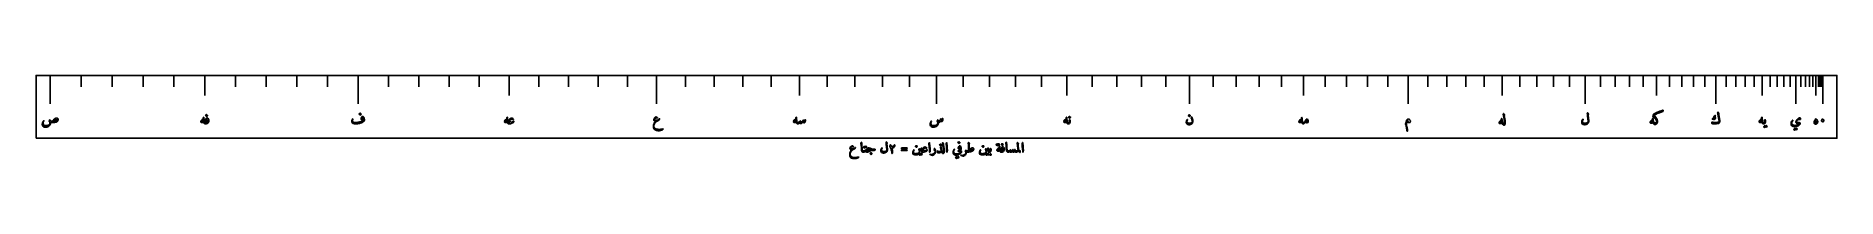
# Model space of a CAD drawing. Header units: millimetres. Extents: x -5 to 625, y -7 to 22.
import ezdxf

# ---------------------------------------------------------------- set-up
doc = ezdxf.new("R2010")
doc.units = ezdxf.units.MM
for name, color, linetype in [('CUT_OUTER', 1, 'Continuous'), ('ENGRAVE', 7, 'Continuous'), ('ENGRAVE_FINE', 8, 'Continuous'), ('TEXT', 5, 'Continuous')]:
    doc.layers.add(name, color=color, linetype=linetype)

msp = doc.modelspace()

# ---------------------------------------------------------------- linework, layer by layer
at = {"layer": 'CUT_OUTER'}
msp.add_lwpolyline([(-5, 0), (625, 0), (625, 22), (-5, 22)], close=True, dxfattribs=at)
at = {"layer": 'ENGRAVE'}
for points in [[(0, 22), (0, 12)], [(54.0366, 22), (54.0366, 15)], [(107.6619, 22), (107.6619, 12)], [(160.4678, 22), (160.4678, 15)], [(212.0525, 22), (212.0525, 12)], [(262.0233, 22), (262.0233, 15)], [(310, 22), (310, 12)], [(355.6174, 22), (355.6174, 15)], [(398.5283, 22), (398.5283, 12)], [(438.4062, 22), (438.4062, 15)], [(474.9476, 22), (474.9476, 12)], [(507.8743, 22), (507.8743, 15)], [(536.9358, 22), (536.9358, 12)], [(561.9108, 22), (561.9108, 15)], [(582.6094, 22), (582.6094, 12)], [(598.874, 22), (598.874, 15)], [(610.5808, 22), (610.5808, 12)], [(617.6407, 22), (617.6407, 15)], [(620, 22), (620, 12)]]:
    msp.add_lwpolyline(points, dxfattribs=at)
at = {"layer": 'ENGRAVE_FINE'}
for points in [[(10.8205, 22), (10.8205, 18)], [(21.6377, 22), (21.6377, 18)], [(32.4483, 22), (32.4483, 18)], [(43.249, 22), (43.249, 18)], [(64.8076, 22), (64.8076, 18)], [(75.559, 22), (75.559, 18)], [(86.2873, 22), (86.2873, 18)], [(96.9894, 22), (96.9894, 18)], [(118.3016, 22), (118.3016, 18)], [(128.9052, 22), (128.9052, 18)], [(139.4697, 22), (139.4697, 18)], [(149.9916, 22), (149.9916, 18)], [(170.8952, 22), (170.8952, 18)], [(181.2705, 22), (181.2705, 18)], [(191.5905, 22), (191.5905, 18)], [(201.8523, 22), (201.8523, 18)], [(222.1881, 22), (222.1881, 18)], [(232.2561, 22), (232.2561, 18)], [(242.2533, 22), (242.2533, 18)], [(252.1767, 22), (252.1767, 18)], [(271.7901, 22), (271.7901, 18)], [(281.4741, 22), (281.4741, 18)], [(291.0724, 22), (291.0724, 18)], [(300.582, 22), (300.582, 18)], [(319.3236, 22), (319.3236, 18)], [(328.5499, 22), (328.5499, 18)], [(337.6762, 22), (337.6762, 18)], [(346.6996, 22), (346.6996, 18)], [(364.4269, 22), (364.4269, 18)], [(373.1253, 22), (373.1253, 18)], [(381.7101, 22), (381.7101, 18)], [(390.1786, 22), (390.1786, 18)], [(406.7566, 22), (406.7566, 18)], [(414.861, 22), (414.861, 18)], [(422.839, 22), (422.839, 18)], [(430.6882, 22), (430.6882, 18)], [(445.9907, 22), (445.9907, 18)], [(453.4393, 22), (453.4393, 18)], [(460.7498, 22), (460.7498, 18)], [(467.9199, 22), (467.9199, 18)], [(481.8305, 22), (481.8305, 18)], [(488.5667, 22), (488.5667, 18)], [(495.154, 22), (495.154, 18)], [(501.5905, 22), (501.5905, 18)], [(514.0033, 22), (514.0033, 18)], [(519.9758, 22), (519.9758, 18)], [(525.7898, 22), (525.7898, 18)], [(531.4437, 22), (531.4437, 18)], [(542.2642, 22), (542.2642, 18)], [(547.4275, 22), (547.4275, 18)], [(552.424, 22), (552.424, 18)], [(557.2523, 22), (557.2523, 18)], [(566.3982, 22), (566.3982, 18)], [(570.713, 22), (570.713, 18)], [(574.854, 22), (574.854, 18)], [(578.8199, 22), (578.8199, 18)], [(586.2215, 22), (586.2215, 18)], [(589.655, 22), (589.655, 18)], [(592.9089, 22), (592.9089, 18)], [(595.9823, 22), (595.9823, 18)], [(601.5834, 22), (601.5834, 18)], [(604.1094, 22), (604.1094, 18)], [(606.4515, 22), (606.4515, 18)], [(608.6089, 22), (608.6089, 18)], [(612.3668, 22), (612.3668, 18)], [(613.9662, 22), (613.9662, 18)], [(615.3786, 22), (615.3786, 18)], [(616.6036, 22), (616.6036, 18)], [(618.4897, 22), (618.4897, 18)], [(619.1503, 22), (619.1503, 18)], [(619.6223, 22), (619.6223, 18)], [(619.9056, 22), (619.9056, 18)]]:
    msp.add_lwpolyline(points, dxfattribs=at)
at = {"layer": 'TEXT'}
for points in [[(2.2348, 7.0684), (2.4148, 7.0419), (2.5677, 6.9574), (2.6935, 6.8148), (2.7923, 6.6142), (2.8032, 6.5374), (2.7948, 6.4516), (2.7671, 6.3568), (2.72, 6.2529), (2.6658, 6.1529), (2.6168, 6.0697), (2.5729, 6.0032), (2.5342, 5.9535), (2.3084, 5.7677), (2.0026, 5.6232), (1.6168, 5.52), (1.151, 5.4581), (0.8706, 5.4445), (0.6026, 5.4503), (0.3468, 5.4755), (0.1032, 5.52), (0.0458, 5.1416), (-0.0284, 4.8374), (-0.1194, 4.6074), (-0.2271, 4.4516), (-0.5097, 4.2113), (-0.831, 4.0323), (-1.191, 3.9145), (-1.5897, 3.8581), (-2.0094, 3.8777), (-2.3445, 3.9987), (-2.5952, 4.221), (-2.7613, 4.5445), (-2.7755, 4.5947), (-2.7871, 4.6471), (-2.7961, 4.7018), (-2.8026, 4.7587), (-2.8058, 4.8176), (-2.8052, 4.8781), (-2.8006, 4.9402), (-2.7923, 5.0039), (-2.7742, 5.1166), (-2.751, 5.2277), (-2.7226, 5.3373), (-2.689, 5.4452), (-2.6506, 5.5511), (-2.6077, 5.6548), (-2.5603, 5.7563), (-2.5084, 5.8555), (-2.4853, 5.8958), (-2.4626, 5.9342), (-2.4402, 5.9706), (-2.4181, 6.0052), (-2.3966, 6.0377), (-2.3761, 6.0684), (-2.3566, 6.0971), (-2.3381, 6.1239), (-2.3248, 6.139), (-2.311, 6.1484), (-2.2965, 6.1519), (-2.2813, 6.1497), (-2.2652, 6.1435), (-2.2529, 6.1355), (-2.2445, 6.1255), (-2.24, 6.1135), (-2.2387, 6.1), (-2.24, 6.0852), (-2.2439, 6.069), (-2.2503, 6.0516), (-2.2881, 5.9945), (-2.3239, 5.9316), (-2.3577, 5.8629), (-2.3897, 5.7884), (-2.4568, 5.5977), (-2.4981, 5.4181), (-2.5135, 5.2494), (-2.5032, 5.0916), (-2.4068, 4.7919), (-2.231, 4.5742), (-1.9758, 4.4384), (-1.6413, 4.3845), (-1.3181, 4.3997), (-1.0039, 4.4606), (-0.6987, 4.5674), (-0.4026, 4.72), (-0.3132, 4.7835), (-0.2361, 4.8606), (-0.1713, 4.9513), (-0.1187, 5.0555), (-0.1126, 5.07), (-0.1097, 5.0877), (-0.11, 5.1087), (-0.1135, 5.1329), (-0.159, 5.3639), (-0.2181, 5.5665), (-0.2906, 5.7406), (-0.3768, 5.8865), (-0.3939, 5.9132), (-0.4039, 5.9368), (-0.4068, 5.9571), (-0.4026, 5.9742), (-0.2426, 6.3974), (-0.2197, 6.4294), (-0.1974, 6.4426), (-0.1758, 6.4371), (-0.1548, 6.4129), (0.0361, 6.0877), (0.1384, 6.0394), (0.2697, 6.0026), (0.43, 5.9774), (0.6194, 5.9639), (0.8442, 6.1829), (1.0697, 6.3858), (1.2958, 6.5726), (1.5226, 6.7432), (1.7394, 6.8855), (1.9303, 6.9871), (2.0955, 7.0481), (2.2348, 7.0684)], [(2.4877, 6.3045), (2.3294, 6.4252), (2.1639, 6.4981), (1.9913, 6.5232), (1.8116, 6.5006), (1.6168, 6.4319), (1.3935, 6.3187), (1.1419, 6.161), (0.8619, 5.9587), (1.3719, 5.9571), (1.8129, 6.0142), (2.1848, 6.13), (2.4877, 6.3045)], [(53.6185, 7.3058), (53.6488, 7.3381), (53.6727, 7.3419), (53.6901, 7.3174), (53.7011, 7.2645), (53.7046, 7.2326), (53.7101, 7.1884), (53.7175, 7.1319), (53.7269, 7.0632), (53.7379, 6.9816), (53.7501, 6.8865), (53.7637, 6.7777), (53.7785, 6.6555), (53.7932, 6.5353), (53.8062, 6.4277), (53.8177, 6.3327), (53.8275, 6.2503), (53.8358, 6.1808), (53.8424, 6.1245), (53.8474, 6.0815), (53.8508, 6.0516), (53.8772, 5.8635), (53.9153, 5.7174), (53.9649, 5.6132), (54.0262, 5.551), (54.0695, 5.5268), (54.1217, 5.511), (54.183, 5.5035), (54.2533, 5.5045), (54.2949, 5.4977), (54.3269, 5.4774), (54.3491, 5.4435), (54.3617, 5.3961), (54.3662, 5.339), (54.3643, 5.2813), (54.3559, 5.2229), (54.3411, 5.1639), (54.322, 5.1135), (54.3011, 5.0761), (54.2782, 5.0516), (54.2533, 5.04), (54.1182, 5.0413), (54.0017, 5.0658), (53.904, 5.1135), (53.8249, 5.1845), (53.7585, 5.2887), (53.7037, 5.4258), (53.6604, 5.5958), (53.6288, 5.7987), (53.5559, 5.6752), (53.4817, 5.5781), (53.4062, 5.5074), (53.3295, 5.4632), (53.2672, 5.4474), (53.194, 5.4413), (53.1098, 5.4448), (53.0146, 5.4581), (52.9143, 5.4806), (52.8301, 5.5071), (52.762, 5.5374), (52.7101, 5.5716), (52.6682, 5.6139), (52.6404, 5.6581), (52.6269, 5.7042), (52.6275, 5.7523), (52.6395, 5.8123), (52.6598, 5.8787), (52.6885, 5.9516), (52.7256, 6.031), (52.7669, 6.1106), (52.803, 6.1742), (52.834, 6.2216), (52.8598, 6.2529), (53.003, 6.3806), (53.1591, 6.5006), (53.3282, 6.6129), (53.5101, 6.7174), (53.5033, 6.8165), (53.4985, 6.9019), (53.4956, 6.9739), (53.4946, 7.0323), (53.4975, 7.0813), (53.5062, 7.1252), (53.5208, 7.1639), (53.5411, 7.1974)], [(53.5462, 6.4026), (53.3591, 6.3384), (53.2004, 6.2594), (53.0701, 6.1655), (52.9682, 6.0568), (52.9614, 6.0419), (52.9617, 6.0284), (52.9691, 6.0161), (52.9837, 6.0052), (53.0375, 5.9821), (53.0959, 5.9645), (53.1588, 5.9524), (53.2262, 5.9458), (53.2982, 5.9447), (53.3746, 5.949), (53.4556, 5.9589), (53.5411, 5.9742), (53.5543, 5.9784), (53.5682, 5.9858), (53.5827, 5.9965), (53.5979, 6.0103), (53.5948, 6.0526), (53.5908, 6.0968), (53.5858, 6.1429), (53.5798, 6.191), (53.5729, 6.241), (53.5649, 6.2929), (53.5561, 6.3468), (53.5462, 6.4026)], [(54.8469, 7.151), (54.8824, 7.1458), (54.9217, 7.1303), (54.9649, 7.1045), (55.012, 7.0684), (55.2137, 6.8535), (55.354, 6.6116), (55.433, 6.3426), (55.4508, 6.0465), (55.4349, 5.8923), (55.403, 5.7548), (55.3549, 5.6342), (55.2908, 5.5303), (55.0827, 5.3158), (54.8404, 5.1626), (54.564, 5.0706), (54.2533, 5.04), (54.222, 5.0474), (54.1953, 5.0697), (54.173, 5.1068), (54.1553, 5.1587), (54.1487, 5.1874), (54.1443, 5.2168), (54.1422, 5.2468), (54.1424, 5.2774), (54.1441, 5.3077), (54.1469, 5.3368), (54.1506, 5.3645), (54.1553, 5.391), (54.1691, 5.4368), (54.1901, 5.471), (54.2182, 5.4935), (54.2533, 5.5045), (54.5559, 5.5452), (54.8185, 5.6206), (55.0411, 5.731), (55.2237, 5.8761), (55.2149, 5.9487), (55.2043, 6.0065), (55.1917, 6.0494), (55.1772, 6.0774), (55.1598, 6.1016), (55.1437, 6.1174), (55.1288, 6.1248), (55.1153, 6.1239), (55.1059, 6.1206), (55.0985, 6.1161), (55.093, 6.1103), (55.0895, 6.1032), (55.0398, 6.0013), (54.9785, 5.9226), (54.9056, 5.8671), (54.8211, 5.8348), (54.5756, 5.8158), (54.4069, 5.8826), (54.3149, 6.0352), (54.2998, 6.2735), (54.3204, 6.4103), (54.3617, 6.5523), (54.4237, 6.6994), (54.5062, 6.8516), (54.5933, 6.9826), (54.6791, 7.0761), (54.7637, 7.1323), (54.8469, 7.151)], [(54.5733, 8.24), (54.5798, 8.2465), (54.5888, 8.2503), (54.6004, 8.2516), (54.6146, 8.2503), (54.7149, 8.2097), (54.8095, 8.16), (54.8982, 8.1013), (54.9811, 8.0335), (54.9891, 8.0232), (54.9927, 8.0129), (54.9917, 8.0026), (54.9862, 7.9923), (54.7437, 7.6), (54.7346, 7.5906), (54.723, 7.5884), (54.7088, 7.5932), (54.692, 7.6052), (54.6775, 7.6155), (54.6546, 7.631), (54.6233, 7.6516), (54.5837, 7.6774), (54.5349, 7.7084), (54.4766, 7.7445), (54.4085, 7.7858), (54.3308, 7.8323), (54.3204, 7.84), (54.3153, 7.8477), (54.3153, 7.8555), (54.3204, 7.8632)], [(54.6766, 6.5935), (54.6253, 6.579), (54.5849, 6.5406), (54.5556, 6.4784), (54.5372, 6.3923), (54.5375, 6.3787), (54.5385, 6.369), (54.5401, 6.3632), (54.5424, 6.3613), (54.5943, 6.3487), (54.6469, 6.3419), (54.7001, 6.341), (54.754, 6.3458), (54.8014, 6.3558), (54.8404, 6.3703), (54.8711, 6.3894), (54.8933, 6.4129), (54.8353, 6.4958), (54.7798, 6.5535), (54.7269, 6.5861), (54.6766, 6.5935)], [(109.2335, 7.6413), (109.3364, 7.6487), (109.4386, 7.609), (109.5403, 7.5223), (109.6412, 7.3884), (109.7312, 7.2142), (109.7999, 7.0065), (109.8474, 6.7652), (109.8735, 6.4903), (109.8764, 6.3906), (109.8696, 6.2981), (109.8532, 6.2126), (109.827, 6.1342), (109.7348, 5.9777), (109.5974, 5.8284), (109.4148, 5.6861), (109.187, 5.551), (109.0585, 5.4882), (108.9257, 5.429), (108.7888, 5.3734), (108.6477, 5.3213), (108.502, 5.2727), (108.3515, 5.2277), (108.1962, 5.1863), (108.0361, 5.1484), (107.8753, 5.1144), (107.718, 5.0845), (107.5643, 5.0589), (107.4141, 5.0374), (107.2672, 5.0205), (107.1232, 5.0084), (106.982, 5.0011), (106.8438, 4.9987), (106.2674, 5.0455), (105.8438, 5.1961), (105.5732, 5.4506), (105.4554, 5.809), (105.4519, 5.8923), (105.4567, 5.9871), (105.4699, 6.0935), (105.4915, 6.2116), (105.5267, 6.3413), (105.5754, 6.4671), (105.6377, 6.589), (105.7135, 6.7071), (105.7248, 6.7206), (105.738, 6.7303), (105.7532, 6.7361), (105.7703, 6.7381), (105.7867, 6.7358), (105.7999, 6.729), (105.8099, 6.7177), (105.8167, 6.7019), (105.8199, 6.6845), (105.8193, 6.6684), (105.8148, 6.6535), (105.8064, 6.64), (105.667, 6.3658), (105.6206, 6.1316), (105.667, 5.9374), (105.8064, 5.7832), (106.1138, 5.6226), (106.4993, 5.5277), (106.9628, 5.4987), (107.5045, 5.5355), (107.742, 5.5697), (107.9799, 5.6155), (108.2182, 5.6729), (108.4567, 5.7419), (108.6953, 5.8226), (108.9335, 5.9148), (109.1714, 6.0187), (109.409, 6.1342), (109.5354, 6.2068), (109.6309, 6.2852), (109.6954, 6.3694), (109.729, 6.4594), (109.7109, 6.5213), (109.6825, 6.5781), (109.6438, 6.6297), (109.5948, 6.6761), (109.589, 6.6784), (109.5819, 6.6748), (109.5735, 6.6655), (109.5638, 6.6503), (109.4896, 6.531), (109.4064, 6.4413), (109.3141, 6.3813), (109.2128, 6.351), (109.0277, 6.3484), (108.8851, 6.4026), (108.7851, 6.5135), (108.7277, 6.6813), (108.7286, 6.8294), (108.778, 7.0103), (108.8757, 7.2242), (109.0219, 7.471), (109.068, 7.5319), (109.1186, 7.5806), (109.1738, 7.6171), (109.2335, 7.6413)], [(108.3199, 8.7458), (108.3264, 8.7523), (108.3354, 8.7561), (108.347, 8.7574), (108.3612, 8.7561), (108.4615, 8.7155), (108.5561, 8.6658), (108.6448, 8.6071), (108.7277, 8.5394), (108.7357, 8.529), (108.7393, 8.5187), (108.7383, 8.5084), (108.7328, 8.4981), (108.4903, 8.1058), (108.4812, 8.0965), (108.4696, 8.0942), (108.4554, 8.099), (108.4386, 8.111), (108.4241, 8.1213), (108.4012, 8.1368), (108.3699, 8.1574), (108.3303, 8.1832), (108.2815, 8.2142), (108.2232, 8.2503), (108.1551, 8.2916), (108.0774, 8.3381), (108.067, 8.3458), (108.0619, 8.3535), (108.0619, 8.3613), (108.067, 8.369)], [(109.2903, 6.9135), (109.3093, 6.9368), (109.3148, 6.96), (109.3067, 6.9832), (109.2851, 7.0065), (109.1974, 7.0626), (109.1199, 7.0761), (109.0528, 7.0471), (108.9961, 6.9755), (108.9886, 6.9535), (108.987, 6.9342), (108.9912, 6.9174), (109.0012, 6.9032), (109.0735, 6.8574), (109.1457, 6.8439), (109.218, 6.8626), (109.2903, 6.9135)], [(159.8046, 7.3058), (159.8349, 7.3381), (159.8588, 7.3419), (159.8762, 7.3174), (159.8872, 7.2645), (159.8907, 7.2326), (159.8962, 7.1884), (159.9036, 7.1319), (159.913, 7.0632), (159.9239, 6.9816), (159.9362, 6.8865), (159.9497, 6.7777), (159.9646, 6.6555), (159.9793, 6.5353), (159.9923, 6.4277), (160.0038, 6.3327), (160.0136, 6.2503), (160.0218, 6.1808), (160.0285, 6.1245), (160.0335, 6.0815), (160.0368, 6.0516), (160.0633, 5.8635), (160.1014, 5.7174), (160.151, 5.6132), (160.2123, 5.551), (160.2555, 5.5268), (160.3078, 5.511), (160.3691, 5.5035), (160.4394, 5.5045), (160.481, 5.4977), (160.513, 5.4774), (160.5352, 5.4435), (160.5478, 5.3961), (160.5523, 5.339), (160.5504, 5.2813), (160.542, 5.2229), (160.5272, 5.1639), (160.5081, 5.1135), (160.4872, 5.0761), (160.4643, 5.0516), (160.4394, 5.04), (160.3043, 5.0413), (160.1878, 5.0658), (160.0901, 5.1135), (160.011, 5.1845), (159.9446, 5.2887), (159.8897, 5.4258), (159.8465, 5.5958), (159.8149, 5.7987), (159.742, 5.6752), (159.6678, 5.5781), (159.5923, 5.5074), (159.5155, 5.4632), (159.4533, 5.4474), (159.3801, 5.4413), (159.2959, 5.4448), (159.2007, 5.4581), (159.1004, 5.4806), (159.0162, 5.5071), (158.9481, 5.5374), (158.8962, 5.5716), (158.8543, 5.6139), (158.8265, 5.6581), (158.813, 5.7042), (158.8136, 5.7523), (158.8255, 5.8123), (158.8459, 5.8787), (158.8746, 5.9516), (158.9117, 6.031), (158.953, 6.1106), (158.9891, 6.1742), (159.0201, 6.2216), (159.0459, 6.2529), (159.1891, 6.3806), (159.3452, 6.5006), (159.5143, 6.6129), (159.6962, 6.7174), (159.6894, 6.8165), (159.6846, 6.9019), (159.6817, 6.9739), (159.6807, 7.0323), (159.6836, 7.0813), (159.6923, 7.1252), (159.7068, 7.1639), (159.7272, 7.1974)], [(159.7323, 6.4026), (159.5452, 6.3384), (159.3865, 6.2594), (159.2562, 6.1655), (159.1543, 6.0568), (159.1475, 6.0419), (159.1478, 6.0284), (159.1552, 6.0161), (159.1697, 6.0052), (159.2236, 5.9821), (159.282, 5.9645), (159.3449, 5.9524), (159.4123, 5.9458), (159.4843, 5.9447), (159.5607, 5.949), (159.6417, 5.9589), (159.7272, 5.9742), (159.7404, 5.9784), (159.7543, 5.9858), (159.7688, 5.9965), (159.7839, 6.0103), (159.7809, 6.0526), (159.7768, 6.0968), (159.7718, 6.1429), (159.7659, 6.191), (159.7589, 6.241), (159.751, 6.2929), (159.7422, 6.3468), (159.7323, 6.4026)], [(162.1788, 5.8813), (162.0394, 5.5716), (162.0217, 5.541), (162.0046, 5.5161), (161.9881, 5.4971), (161.9723, 5.4839), (161.892, 5.4289), (161.8059, 5.3774), (161.7139, 5.3295), (161.6162, 5.2852), (161.513, 5.2437), (161.4046, 5.2045), (161.291, 5.1676), (161.1723, 5.1329), (160.9504, 5.0787), (160.7543, 5.0452), (160.5839, 5.0323), (160.4394, 5.04), (160.3843, 5.0652), (160.3478, 5.1148), (160.3301, 5.189), (160.331, 5.2877), (160.3443, 5.3768), (160.3633, 5.4426), (160.3881, 5.4852), (160.4188, 5.5045), (160.4239, 5.5045), (160.4291, 5.5045), (160.4343, 5.5045), (160.4394, 5.5045), (160.4778, 5.5006), (160.5155, 5.4994), (160.5526, 5.5006), (160.5891, 5.5045), (160.5265, 5.5971), (160.4781, 5.6994), (160.4439, 5.8113), (160.4239, 5.9329), (160.421, 6.1506), (160.4588, 6.3445), (160.5372, 6.5145), (160.6562, 6.6606), (160.8094, 6.7971), (160.9594, 6.9019), (161.1062, 6.9752), (161.2497, 7.0168), (161.4046, 7.0165), (161.5801, 6.9587), (161.7762, 6.8435), (161.993, 6.671), (162.0175, 6.6442), (162.0291, 6.6155), (162.0278, 6.5848), (162.0136, 6.5523), (161.9933, 6.5271), (161.9685, 6.5135), (161.9391, 6.5116), (161.9052, 6.5213), (161.6623, 6.5916), (161.4188, 6.6168), (161.1746, 6.5968), (160.9297, 6.5316), (160.8326, 6.4906), (160.7581, 6.4452), (160.7062, 6.3952), (160.6768, 6.3406), (160.6697, 6.2716), (160.6897, 6.1832), (160.7368, 6.0755), (160.811, 5.9484), (160.9014, 5.82), (160.9865, 5.7239), (161.0665, 5.66), (161.1414, 5.6284), (161.3043, 5.6123), (161.4678, 5.631), (161.632, 5.6845), (161.7968, 5.7729), (161.9465, 5.8761), (162.0239, 5.9252), (162.0859, 5.9535), (162.1323, 5.9613), (162.1633, 5.9484), (162.1759, 5.9326), (162.1826, 5.9161), (162.1836, 5.899), (162.1788, 5.8813)], [(211.7789, 7.409), (211.8599, 7.431), (211.948, 7.4297), (212.0431, 7.4052), (212.1454, 7.3574), (212.1975, 7.3263), (212.2454, 7.2948), (212.2891, 7.2631), (212.3286, 7.231), (212.3639, 7.1989), (212.3951, 7.1671), (212.422, 7.1356), (212.4447, 7.1045), (212.4599, 7.0742), (212.4538, 7.0555), (212.4264, 7.0484), (212.3777, 7.0529), (212.0689, 7.0735), (211.7828, 7.0065), (211.5193, 6.8516), (211.2783, 6.609), (211.2715, 6.5932), (211.2718, 6.5768), (211.2793, 6.5597), (211.2938, 6.5419), (211.4822, 6.4006), (211.686, 6.3071), (211.9054, 6.2613), (212.1402, 6.2632), (212.1825, 6.2716), (212.237, 6.2916), (212.3038, 6.3232), (212.3828, 6.3665), (212.5267, 6.4542), (212.6538, 6.5316), (212.7641, 6.5987), (212.8577, 6.6555), (212.9344, 6.7019), (212.9944, 6.7381), (213.0377, 6.7639), (213.0641, 6.7794), (213.1018, 6.7913), (213.1222, 6.7806), (213.1251, 6.7474), (213.1106, 6.6916), (213.0547, 6.5452), (213.006, 6.4361), (212.9644, 6.3645), (212.9299, 6.3303), (212.8236, 6.2798), (212.7112, 6.2213), (212.5927, 6.1547), (212.468, 6.08), (212.3372, 5.9973), (212.2002, 5.9065), (212.0572, 5.8076), (211.908, 5.7006), (211.6086, 5.4352), (211.3815, 5.1239), (211.2267, 4.7668), (211.1441, 4.3639), (211.1402, 4.1445), (211.1751, 3.9406), (211.2486, 3.7523), (211.3609, 3.5794), (211.6412, 3.3477), (212.0538, 3.1897), (212.5986, 3.1052), (213.2757, 3.0942), (213.3804, 3.1006), (213.4931, 3.1097), (213.6139, 3.1213), (213.7428, 3.1355), (213.8794, 3.1526), (214.0235, 3.1729), (214.1749, 3.1965), (214.3338, 3.2232), (214.3612, 3.2261), (214.3815, 3.2245), (214.3947, 3.2184), (214.4009, 3.2077), (214.3754, 3.1555), (214.2731, 3.0761), (214.0941, 2.9697), (213.8383, 2.8361), (213.6828, 2.7629), (213.5467, 2.7084), (213.4299, 2.6726), (213.3325, 2.6555), (212.9699, 2.6284), (212.6409, 2.6245), (212.3454, 2.6439), (212.0835, 2.6865), (211.5893, 2.8706), (211.2422, 3.1652), (211.0422, 3.57), (210.9893, 4.0852), (211.048, 4.6261), (211.1828, 5.1032), (211.3938, 5.5165), (211.6809, 5.8658), (211.4944, 5.949), (211.3428, 6.0335), (211.226, 6.1194), (211.1441, 6.2065), (211.1218, 6.2416), (211.1067, 6.28), (211.0986, 6.3216), (211.0977, 6.3665), (211.1154, 6.4871), (211.1428, 6.6013), (211.1799, 6.709), (211.2267, 6.8103), (211.3502, 7.0142), (211.4835, 7.1819), (211.6264, 7.3135), (211.7789, 7.409)], [(260.9007, 7.3058), (260.9311, 7.3381), (260.9549, 7.3419), (260.9724, 7.3174), (260.9833, 7.2645), (260.9869, 7.2326), (260.9924, 7.1884), (260.9998, 7.1319), (261.0091, 7.0632), (261.0201, 6.9816), (261.0324, 6.8865), (261.0459, 6.7777), (261.0607, 6.6555), (261.0754, 6.5353), (261.0885, 6.4277), (261.0999, 6.3327), (261.1098, 6.2503), (261.118, 6.1808), (261.1246, 6.1245), (261.1296, 6.0815), (261.133, 6.0516), (261.1595, 5.8635), (261.1975, 5.7174), (261.2472, 5.6132), (261.3085, 5.551), (261.3517, 5.5268), (261.404, 5.511), (261.4653, 5.5035), (261.5356, 5.5045), (261.5772, 5.4977), (261.6091, 5.4774), (261.6314, 5.4435), (261.644, 5.3961), (261.6485, 5.339), (261.6465, 5.2813), (261.6382, 5.2229), (261.6233, 5.1639), (261.6043, 5.1135), (261.5833, 5.0761), (261.5604, 5.0516), (261.5356, 5.04), (261.4004, 5.0413), (261.284, 5.0658), (261.1862, 5.1135), (261.1072, 5.1845), (261.0407, 5.2887), (260.9859, 5.4258), (260.9427, 5.5958), (260.9111, 5.7987), (260.8382, 5.6752), (260.764, 5.5781), (260.6885, 5.5074), (260.6117, 5.4632), (260.5495, 5.4474), (260.4762, 5.4413), (260.392, 5.4448), (260.2969, 5.4581), (260.1965, 5.4806), (260.1124, 5.5071), (260.0443, 5.5374), (259.9924, 5.5716), (259.9504, 5.6139), (259.9227, 5.6581), (259.9091, 5.7042), (259.9098, 5.7523), (259.9217, 5.8123), (259.942, 5.8787), (259.9707, 5.9516), (260.0078, 6.031), (260.0491, 6.1106), (260.0853, 6.1742), (260.1162, 6.2216), (260.142, 6.2529), (260.2853, 6.3806), (260.4414, 6.5006), (260.6104, 6.6129), (260.7924, 6.7174), (260.7856, 6.8165), (260.7807, 6.9019), (260.7778, 6.9739), (260.7769, 7.0323), (260.7798, 7.0813), (260.7885, 7.1252), (260.803, 7.1639), (260.8233, 7.1974)], [(260.8285, 6.4026), (260.6414, 6.3384), (260.4827, 6.2594), (260.3524, 6.1655), (260.2504, 6.0568), (260.2436, 6.0419), (260.244, 6.0284), (260.2514, 6.0161), (260.2659, 6.0052), (260.3198, 5.9821), (260.3782, 5.9645), (260.4411, 5.9524), (260.5085, 5.9458), (260.5804, 5.9447), (260.6569, 5.949), (260.7378, 5.9589), (260.8233, 5.9742), (260.8365, 5.9784), (260.8504, 5.9858), (260.8649, 5.9965), (260.8801, 6.0103), (260.877, 6.0526), (260.873, 6.0968), (260.868, 6.1429), (260.862, 6.191), (260.8551, 6.241), (260.8472, 6.2929), (260.8383, 6.3468), (260.8285, 6.4026)], [(264.0388, 6.511), (264.0501, 6.5187), (264.0633, 6.5161), (264.0785, 6.5032), (264.0956, 6.48), (264.114, 6.4406), (264.1278, 6.3845), (264.1372, 6.3116), (264.142, 6.2219), (264.1436, 6.12), (264.1382, 6.0206), (264.1256, 5.9239), (264.1059, 5.8297), (264.0485, 5.6465), (263.9846, 5.5148), (263.9143, 5.4348), (263.8375, 5.4065), (263.6559, 5.4171), (263.4878, 5.4645), (263.3333, 5.5487), (263.1924, 5.6697), (263.0956, 5.479), (262.9807, 5.3303), (262.8478, 5.2235), (262.6969, 5.1587), (262.5385, 5.1445), (262.3782, 5.1845), (262.2159, 5.2787), (262.0517, 5.4271), (261.9188, 5.2577), (261.7885, 5.1368), (261.6607, 5.0642), (261.5356, 5.04), (261.5104, 5.0542), (261.4865, 5.0968), (261.464, 5.1677), (261.4427, 5.2671), (261.4349, 5.3652), (261.4478, 5.4374), (261.4814, 5.4839), (261.5356, 5.5045), (261.7736, 5.5584), (261.982, 5.6632), (262.1607, 5.819), (262.3098, 6.0258), (262.3178, 6.0371), (262.3265, 6.0452), (262.3359, 6.05), (262.3459, 6.0516), (262.3582, 6.0503), (262.3691, 6.0465), (262.3788, 6.04), (262.3872, 6.031), (262.392, 6.0032), (262.3807, 5.9561), (262.3533, 5.8897), (262.3098, 5.8039), (262.3669, 5.7377), (262.4556, 5.689), (262.5759, 5.6577), (262.7278, 5.6439), (262.9172, 5.6835), (263.0827, 5.8129), (263.2243, 6.0319), (263.342, 6.3406), (263.3478, 6.3565), (263.3549, 6.3677), (263.3633, 6.3745), (263.373, 6.3768), (263.3875, 6.3755), (263.4001, 6.3716), (263.4107, 6.3652), (263.4195, 6.3561), (263.4259, 6.3432), (263.4298, 6.3303), (263.4311, 6.3174), (263.4298, 6.3045), (263.3782, 6.0877), (263.4385, 6.0342), (263.5111, 5.9871), (263.5959, 5.9465), (263.693, 5.9123), (263.7875, 5.89), (263.8595, 5.8852), (263.9088, 5.8977), (263.9356, 5.9277), (263.9443, 5.9735), (263.9395, 6.0387), (263.9211, 6.1232), (263.8891, 6.2271), (263.8946, 6.2565), (263.9214, 6.3135), (263.9695, 6.3984), (264.0388, 6.511)], [(312.049, 6.9135), (312.0581, 6.9361), (312.0697, 6.9523), (312.0839, 6.9619), (312.1006, 6.9652), (312.1223, 6.9626), (312.1406, 6.9548), (312.1558, 6.9419), (312.1677, 6.9239), (312.1971, 6.8594), (312.2181, 6.7794), (312.2306, 6.6839), (312.2348, 6.5729), (312.2235, 6.3916), (312.1897, 6.2194), (312.1332, 6.0561), (312.0542, 5.9019), (312.0271, 5.8648), (311.9974, 5.8361), (311.9652, 5.8158), (311.9303, 5.8039), (311.8042, 5.7958), (311.6684, 5.8181), (311.5229, 5.8706), (311.3677, 5.9535), (311.2371, 5.7745), (311.0826, 5.6555), (310.9042, 5.5965), (310.7019, 5.5974), (310.6953, 5.4885), (310.6858, 5.3839), (310.6734, 5.2834), (310.6581, 5.1871), (310.6398, 5.0944), (310.6187, 5.0045), (310.5947, 4.9176), (310.5677, 4.8335), (310.5052, 4.6819), (310.4206, 4.5419), (310.3142, 4.4135), (310.1858, 4.2968), (309.8855, 4.0968), (309.5677, 3.9561), (309.2326, 3.8748), (308.88, 3.8529), (308.4829, 3.9068), (308.169, 4.0477), (307.9384, 4.2758), (307.791, 4.591), (307.771, 4.7045), (307.7677, 4.8387), (307.7813, 4.9935), (307.8116, 5.169), (307.8603, 5.3613), (307.929, 5.5613), (308.0177, 5.769), (308.1265, 5.9845), (308.1352, 5.9981), (308.1458, 6.0077), (308.1584, 6.0135), (308.1729, 6.0155), (308.1874, 6.0142), (308.2, 6.0103), (308.2106, 6.0039), (308.2194, 5.9948), (308.2252, 5.9816), (308.2271, 5.9677), (308.2252, 5.9532), (308.2194, 5.9381), (308.0813, 5.6513), (307.9923, 5.4155), (307.9523, 5.2306), (307.9613, 5.0968), (308.0916, 4.8016), (308.2968, 4.5871), (308.5768, 4.4532), (308.9316, 4.4), (309.4277, 4.4316), (309.8477, 4.5574), (310.1916, 4.7774), (310.4594, 5.0916), (310.4584, 5.2987), (310.4245, 5.5174), (310.3577, 5.7477), (310.2581, 5.9897), (310.2455, 6.0142), (310.2387, 6.0361), (310.2377, 6.0555), (310.2426, 6.0723), (310.2703, 6.1298), (310.2968, 6.1839), (310.3219, 6.2344), (310.3458, 6.2813), (310.3684, 6.324), (310.3897, 6.3619), (310.4097, 6.395), (310.4284, 6.4232), (310.439, 6.4352), (310.4503, 6.44), (310.4623, 6.4377), (310.4748, 6.4284), (310.4813, 6.4213), (310.4903, 6.4103), (310.5019, 6.3955), (310.5161, 6.3768), (310.5323, 6.3542), (310.5497, 6.3277), (310.5684, 6.2974), (310.5884, 6.2632), (310.629, 6.1974), (310.6632, 6.1497), (310.691, 6.12), (310.7123, 6.1084), (310.8465, 6.0971), (310.9806, 6.12), (311.1148, 6.1771), (311.249, 6.2684), (311.2977, 6.329), (311.3458, 6.4284), (311.3932, 6.5665), (311.44, 6.7432), (311.4445, 6.76), (311.4529, 6.7742), (311.4652, 6.7858), (311.4813, 6.7948), (311.4965, 6.8006), (311.511, 6.8026), (311.5248, 6.8006), (311.5381, 6.7948), (311.5577, 6.7626), (311.5652, 6.7019), (311.5603, 6.6129), (311.5432, 6.4955), (311.6474, 6.4316), (311.7587, 6.3897), (311.8771, 6.3697), (312.0026, 6.3716), (312.001, 6.4094), (311.9961, 6.44), (311.9881, 6.4635), (311.9768, 6.48), (311.9639, 6.4955), (311.9561, 6.511), (311.9535, 6.5265), (311.9561, 6.5419)], [(355.4703, 7.3058), (355.5006, 7.3381), (355.5245, 7.3419), (355.5419, 7.3174), (355.5529, 7.2645), (355.5564, 7.2326), (355.5619, 7.1884), (355.5693, 7.1319), (355.5787, 7.0632), (355.5896, 6.9816), (355.6019, 6.8865), (355.6155, 6.7777), (355.6303, 6.6555), (355.645, 6.5353), (355.658, 6.4277), (355.6695, 6.3327), (355.6793, 6.2503), (355.6876, 6.1808), (355.6942, 6.1245), (355.6992, 6.0815), (355.7026, 6.0516), (355.729, 5.8635), (355.7671, 5.7174), (355.8167, 5.6132), (355.878, 5.551), (355.9213, 5.5268), (355.9735, 5.511), (356.0348, 5.5035), (356.1051, 5.5045), (356.1467, 5.4977), (356.1787, 5.4774), (356.2009, 5.4435), (356.2135, 5.3961), (356.218, 5.339), (356.2161, 5.2813), (356.2077, 5.2229), (356.1929, 5.1639), (356.1738, 5.1135), (356.1529, 5.0761), (356.13, 5.0516), (356.1051, 5.04), (355.97, 5.0413), (355.8535, 5.0658), (355.7558, 5.1135), (355.6767, 5.1845), (355.6103, 5.2887), (355.5555, 5.4258), (355.5122, 5.5958), (355.4806, 5.7987), (355.4077, 5.6752), (355.3335, 5.5781), (355.258, 5.5074), (355.1813, 5.4632), (355.119, 5.4474), (355.0458, 5.4413), (354.9616, 5.4448), (354.8664, 5.4581), (354.7661, 5.4806), (354.6819, 5.5071), (354.6138, 5.5374), (354.5619, 5.5716), (354.52, 5.6139), (354.4922, 5.6581), (354.4787, 5.7042), (354.4793, 5.7523), (354.4913, 5.8123), (354.5116, 5.8787), (354.5403, 5.9516), (354.5774, 6.031), (354.6187, 6.1106), (354.6548, 6.1742), (354.6858, 6.2216), (354.7116, 6.2529), (354.8548, 6.3806), (355.0109, 6.5006), (355.18, 6.6129), (355.3619, 6.7174), (355.3551, 6.8165), (355.3503, 6.9019), (355.3474, 6.9739), (355.3464, 7.0323), (355.3493, 7.0813), (355.358, 7.1252), (355.3726, 7.1639), (355.3929, 7.1974)], [(355.398, 6.4026), (355.2109, 6.3384), (355.0522, 6.2594), (354.9219, 6.1655), (354.82, 6.0568), (354.8132, 6.0419), (354.8135, 6.0284), (354.8209, 6.0161), (354.8355, 6.0052), (354.8893, 5.9821), (354.9477, 5.9645), (355.0106, 5.9524), (355.078, 5.9458), (355.15, 5.9447), (355.2264, 5.949), (355.3074, 5.9589), (355.3929, 5.9742), (355.4061, 5.9784), (355.42, 5.9858), (355.4345, 5.9965), (355.4496, 6.0103), (355.4466, 6.0526), (355.4426, 6.0968), (355.4376, 6.1429), (355.4316, 6.191), (355.4246, 6.241), (355.4167, 6.2929), (355.4079, 6.3468), (355.398, 6.4026)], [(356.4148, 6.129), (356.5593, 6.449), (356.5806, 6.4842), (356.6032, 6.4968), (356.6271, 6.4868), (356.6522, 6.4542), (356.6987, 6.3566), (356.7348, 6.2548), (356.7606, 6.1489), (356.7761, 6.0387), (356.7809, 5.9237), (356.7748, 5.8032), (356.7577, 5.6773), (356.7296, 5.5458), (356.6442, 5.3245), (356.5116, 5.1665), (356.3319, 5.0716), (356.1051, 5.04), (356.079, 5.0565), (356.0522, 5.1058), (356.0248, 5.1881), (355.9967, 5.3032), (355.9887, 5.3648), (355.9903, 5.4155), (356.0016, 5.4552), (356.0226, 5.4839), (356.0393, 5.4948), (356.0587, 5.5019), (356.0806, 5.5052), (356.1051, 5.5045), (356.248, 5.509), (356.3722, 5.5381), (356.4777, 5.5916), (356.5645, 5.6697), (356.5684, 5.6758), (356.5696, 5.6839), (356.5684, 5.6939), (356.5645, 5.7058), (356.5442, 5.7787), (356.5142, 5.8529), (356.4745, 5.9284), (356.4251, 6.0052), (356.409, 6.0342), (356.4019, 6.0645), (356.4038, 6.0961), (356.4148, 6.129)], [(356.4613, 7.6103), (356.4677, 7.6168), (356.4767, 7.6206), (356.4884, 7.6219), (356.5026, 7.6206), (356.6029, 7.58), (356.6974, 7.5303), (356.7861, 7.4716), (356.869, 7.4039), (356.8771, 7.3935), (356.8806, 7.3832), (356.8796, 7.3729), (356.8742, 7.3626), (356.6316, 6.9703), (356.6226, 6.961), (356.6109, 6.9587), (356.5967, 6.9635), (356.58, 6.9755), (356.5655, 6.9858), (356.5426, 7.0013), (356.5113, 7.0219), (356.4716, 7.0477), (356.4229, 7.0787), (356.3645, 7.1148), (356.2964, 7.1561), (356.2187, 7.2026), (356.2084, 7.2103), (356.2032, 7.2181), (356.2032, 7.2258), (356.2084, 7.2335)], [(399.3128, 7.4142), (399.3561, 7.3271), (399.398, 7.2361), (399.4386, 7.1413), (399.478, 7.0426), (399.5154, 6.9394), (399.5503, 6.831), (399.5825, 6.7174), (399.6122, 6.5987), (399.6377, 6.4805), (399.6574, 6.3632), (399.6712, 6.2469), (399.6793, 6.1316), (399.6815, 6.0169), (399.678, 5.9026), (399.6686, 5.7885), (399.6535, 5.6748), (399.6283, 5.5555), (399.5941, 5.4452), (399.5509, 5.3439), (399.4986, 5.2516), (399.3209, 5.0416), (399.087, 4.8813), (398.797, 4.7706), (398.4509, 4.7097), (398.2006, 4.7035), (397.9812, 4.7368), (397.7928, 4.8094), (397.6354, 4.9213), (397.517, 5.0652), (397.4354, 5.2335), (397.3906, 5.4265), (397.3825, 5.6439), (397.4119, 5.8742), (397.4741, 6.0955), (397.5693, 6.3077), (397.6974, 6.511), (397.7177, 6.5342), (397.7374, 6.5471), (397.7564, 6.5497), (397.7748, 6.5419), (397.7919, 6.5258), (397.7967, 6.5032), (397.7893, 6.4742), (397.7696, 6.4387), (397.6419, 6.1829), (397.5786, 5.9523), (397.5799, 5.7468), (397.6457, 5.5665), (397.7661, 5.4219), (397.9361, 5.3187), (398.1557, 5.2568), (398.4251, 5.2361), (398.7506, 5.2681), (399.0406, 5.3535), (399.2951, 5.4926), (399.5141, 5.6852), (399.5186, 5.6919), (399.5219, 5.7019), (399.5238, 5.7152), (399.5244, 5.7316), (399.517, 5.861), (399.4896, 6.0116), (399.4422, 6.1835), (399.3748, 6.3768), (399.3367, 6.474), (399.2999, 6.5645), (399.2644, 6.6482), (399.2303, 6.7252), (399.197, 6.795), (399.1644, 6.8574), (399.1325, 6.9124), (399.1012, 6.96), (399.0864, 6.9848), (399.078, 7.0077), (399.0761, 7.0287), (399.0806, 7.0477), (399.2354, 7.4297), (399.2499, 7.4519), (399.2677, 7.4568), (399.2886, 7.4442), (399.3128, 7.4142)], [(398.358, 8.1884), (398.3644, 8.1948), (398.3735, 8.1987), (398.3851, 8.2), (398.3993, 8.1987), (398.4996, 8.1581), (398.5941, 8.1084), (398.6828, 8.0497), (398.7657, 7.9819), (398.7738, 7.9716), (398.7774, 7.9613), (398.7764, 7.951), (398.7709, 7.9406), (398.5283, 7.5484), (398.5193, 7.539), (398.5077, 7.5368), (398.4935, 7.5416), (398.4767, 7.5535), (398.4622, 7.5639), (398.4393, 7.5794), (398.408, 7.6), (398.3683, 7.6258), (398.3196, 7.6568), (398.2612, 7.6929), (398.1932, 7.7342), (398.1154, 7.7806), (398.1051, 7.7884), (398.0999, 7.7961), (398.0999, 7.8039), (398.1051, 7.8116)], [(437.7456, 7.3058), (437.7759, 7.3381), (437.7998, 7.3419), (437.8172, 7.3174), (437.8281, 7.2645), (437.8317, 7.2326), (437.8372, 7.1884), (437.8446, 7.1319), (437.8539, 7.0632), (437.8649, 6.9816), (437.8772, 6.8865), (437.8907, 6.7777), (437.9056, 6.6555), (437.9202, 6.5353), (437.9333, 6.4277), (437.9448, 6.3327), (437.9546, 6.2503), (437.9628, 6.1808), (437.9694, 6.1245), (437.9744, 6.0815), (437.9778, 6.0516), (438.0043, 5.8635), (438.0423, 5.7174), (438.092, 5.6132), (438.1533, 5.551), (438.1965, 5.5268), (438.2488, 5.511), (438.3101, 5.5035), (438.3804, 5.5045), (438.422, 5.4977), (438.4539, 5.4774), (438.4762, 5.4435), (438.4888, 5.3961), (438.4933, 5.339), (438.4914, 5.2813), (438.483, 5.2229), (438.4681, 5.1639), (438.4491, 5.1135), (438.4281, 5.0761), (438.4052, 5.0516), (438.3804, 5.04), (438.2452, 5.0413), (438.1288, 5.0658), (438.031, 5.1135), (437.952, 5.1845), (437.8856, 5.2887), (437.8307, 5.4258), (437.7875, 5.5958), (437.7559, 5.7987), (437.683, 5.6752), (437.6088, 5.5781), (437.5333, 5.5074), (437.4565, 5.4632), (437.3943, 5.4474), (437.321, 5.4413), (437.2368, 5.4448), (437.1417, 5.4581), (437.0414, 5.4806), (436.9572, 5.5071), (436.8891, 5.5374), (436.8372, 5.5716), (436.7952, 5.6139), (436.7675, 5.6581), (436.7539, 5.7042), (436.7546, 5.7523), (436.7665, 5.8123), (436.7868, 5.8787), (436.8156, 5.9516), (436.8527, 6.031), (436.8939, 6.1106), (436.9301, 6.1742), (436.961, 6.2216), (436.9868, 6.2529), (437.1301, 6.3806), (437.2862, 6.5006), (437.4552, 6.6129), (437.6372, 6.7174), (437.6304, 6.8165), (437.6256, 6.9019), (437.6227, 6.9739), (437.6217, 7.0323), (437.6246, 7.0813), (437.6333, 7.1252), (437.6478, 7.1639), (437.6681, 7.1974)], [(437.6733, 6.4026), (437.4862, 6.3384), (437.3275, 6.2594), (437.1972, 6.1655), (437.0952, 6.0568), (437.0885, 6.0419), (437.0888, 6.0284), (437.0962, 6.0161), (437.1107, 6.0052), (437.1646, 5.9821), (437.223, 5.9645), (437.2859, 5.9524), (437.3533, 5.9458), (437.4252, 5.9447), (437.5017, 5.949), (437.5827, 5.9589), (437.6681, 5.9742), (437.6814, 5.9784), (437.6952, 5.9858), (437.7098, 5.9965), (437.7249, 6.0103), (437.7218, 6.0526), (437.7178, 6.0968), (437.7128, 6.1429), (437.7068, 6.191), (437.6999, 6.241), (437.692, 6.2929), (437.6831, 6.3468), (437.6733, 6.4026)], [(439.583, 6.6813), (439.7446, 6.6239), (439.8785, 6.4619), (439.9846, 6.1955), (440.063, 5.8245), (440.0659, 5.7977), (440.0643, 5.7742), (440.0581, 5.7539), (440.0475, 5.7368), (439.7636, 5.3806), (439.7439, 5.359), (439.721, 5.3458), (439.6949, 5.341), (439.6656, 5.3445), (439.4727, 5.4103), (439.2914, 5.4942), (439.1217, 5.5961), (438.9636, 5.7161), (438.8362, 5.4203), (438.6965, 5.209), (438.5446, 5.0823), (438.3804, 5.04), (438.362, 5.0468), (438.343, 5.0671), (438.3233, 5.101), (438.303, 5.1484), (438.2717, 5.2658), (438.2604, 5.36), (438.2691, 5.431), (438.2978, 5.4787), (438.3146, 5.49), (438.3339, 5.4981), (438.3559, 5.5029), (438.3804, 5.5045), (438.4978, 5.5245), (438.6127, 5.5794), (438.7249, 5.669), (438.8346, 5.7935), (438.8827, 5.8658), (438.9546, 5.9845), (439.0504, 6.1497), (439.1701, 6.3613), (439.2636, 6.5013), (439.3636, 6.6013), (439.4701, 6.6613), (439.583, 6.6813)], [(474.3179, 5.6903), (474.3319, 5.7727), (474.3482, 5.8548), (474.3667, 5.9366), (474.3876, 6.0181), (474.4113, 6.0985), (474.4385, 6.1774), (474.4693, 6.2547), (474.5037, 6.3303), (474.5798, 6.4674), (474.6585, 6.5742), (474.7398, 6.6506), (474.8237, 6.6968), (474.9514, 6.719), (475.0921, 6.6929), (475.2456, 6.6184), (475.4121, 6.4955), (475.4579, 6.4561), (475.5024, 6.4155), (475.5456, 6.3735), (475.5876, 6.3303), (475.6285, 6.2858), (475.6688, 6.24), (475.7085, 6.1929), (475.7476, 6.1445), (475.7676, 6.1165), (475.7811, 6.089), (475.7882, 6.0623), (475.7888, 6.0361), (475.7714, 5.9308), (475.7553, 5.8368), (475.7405, 5.754), (475.7269, 5.6826), (475.715, 5.6234), (475.705, 5.5774), (475.6969, 5.5447), (475.6908, 5.5252), (475.6756, 5.5013), (475.6559, 5.4865), (475.6317, 5.4806), (475.603, 5.4839), (475.2034, 5.54), (474.8559, 5.5071), (474.5608, 5.3852), (474.3179, 5.1742), (474.3008, 5.1484), (474.2908, 5.1226), (474.2879, 5.0968), (474.2921, 5.071), (474.383, 4.7232), (474.4701, 4.3613), (474.5534, 3.9852), (474.6327, 3.5948), (474.7224, 3.0697), (474.7592, 2.6916), (474.743, 2.4606), (474.674, 2.3768), (474.6459, 2.3832), (474.6237, 2.4077), (474.6072, 2.4503), (474.5966, 2.511), (474.584, 2.6374), (474.5669, 2.769), (474.5453, 2.9058), (474.5192, 3.0477), (474.4892, 3.1945), (474.4559, 3.3458), (474.4195, 3.5016), (474.3798, 3.6619), (474.2472, 4.1997), (474.1592, 4.6258), (474.1156, 4.9403), (474.1166, 5.1432), (474.1313, 5.2376), (474.1495, 5.3245), (474.1713, 5.404), (474.1966, 5.4761), (474.2245, 5.5408), (474.254, 5.5981), (474.2851, 5.6479), (474.3179, 5.6903)], [(508.0936, 5.5871), (508.182, 5.3997), (508.2923, 5.2606), (508.4246, 5.17), (508.5788, 5.1277), (508.621, 5.1142), (508.6549, 5.0839), (508.6804, 5.0368), (508.6975, 4.9729), (508.702, 4.939), (508.7052, 4.9045), (508.7072, 4.8694), (508.7078, 4.8335), (508.7065, 4.7974), (508.7027, 4.7613), (508.6962, 4.7252), (508.6872, 4.689), (508.6678, 4.6297), (508.6459, 4.5858), (508.6214, 4.5574), (508.5943, 4.5445), (508.5081, 4.5445), (508.4252, 4.56), (508.3456, 4.591), (508.2691, 4.6374), (508.1214, 4.7887), (507.993, 5), (507.8839, 5.2713), (507.7943, 5.6026), (507.7439, 5.4065), (507.6859, 5.2619), (507.6201, 5.169), (507.5465, 5.1277), (507.5067, 5.1206), (507.4646, 5.1148), (507.4202, 5.1103), (507.3736, 5.1071), (507.3244, 5.1052), (507.2723, 5.1045), (507.2173, 5.1052), (507.1594, 5.1071), (507.053, 5.1142), (506.971, 5.1252), (506.9136, 5.14), (506.8807, 5.1587), (506.8268, 5.2135), (506.7943, 5.2697), (506.783, 5.3271), (506.793, 5.3858), (506.8585, 5.569), (506.9156, 5.711), (506.9643, 5.8116), (507.0046, 5.871), (507.0594, 5.9297), (507.1207, 5.9871), (507.1885, 6.0432), (507.2627, 6.0981), (507.3433, 6.1516), (507.4304, 6.2039), (507.5239, 6.2548), (507.6239, 6.3045), (507.593, 6.511), (507.5906, 6.5358), (507.5885, 6.5587), (507.5867, 6.5797), (507.5852, 6.5987), (507.5848, 6.6158), (507.5859, 6.631), (507.5886, 6.6442), (507.593, 6.6555), (507.6962, 6.8981), (507.7172, 6.9303), (507.7388, 6.929), (507.761, 6.8942), (507.7839, 6.8258), (507.8138, 6.6484), (507.8465, 6.4774), (507.8822, 6.3129), (507.9207, 6.1548), (507.9615, 6.0032), (508.0039, 5.8581), (508.048, 5.7194), (508.0936, 5.5871)], [(508.3362, 8.5445), (508.3456, 8.5694), (508.3581, 8.5871), (508.3739, 8.5977), (508.393, 8.6013), (508.4101, 8.5984), (508.4252, 8.5897), (508.4385, 8.5752), (508.4498, 8.5548), (508.4956, 8.45), (508.5504, 8.3574), (508.6143, 8.2771), (508.6872, 8.209), (508.711, 8.179), (508.7207, 8.1458), (508.7162, 8.1094), (508.6975, 8.0697), (508.6844, 8.049), (508.671, 8.0284), (508.6573, 8.0077), (508.6433, 7.9871), (508.6293, 7.9665), (508.6156, 7.9458), (508.6022, 7.9252), (508.5891, 7.9045), (508.592, 7.8545), (508.6162, 7.7148), (508.6617, 7.4855), (508.7285, 7.1665), (508.7656, 6.9911), (508.7994, 6.8265), (508.8301, 6.6724), (508.8575, 6.529), (508.8814, 6.3966), (508.9014, 6.2755), (508.9175, 6.1656), (508.9298, 6.0671), (508.9391, 5.9742), (508.9465, 5.8813), (508.952, 5.7884), (508.9556, 5.6955), (508.9572, 5.6023), (508.9568, 5.5084), (508.9546, 5.4139), (508.9504, 5.3187), (508.9146, 4.9997), (508.8433, 4.7652), (508.7365, 4.6152), (508.5943, 4.5497), (508.5239, 4.5477), (508.4678, 4.5677), (508.4259, 4.6097), (508.3981, 4.6735), (508.3839, 4.7487), (508.3827, 4.8245), (508.3943, 4.901), (508.4188, 4.9781), (508.4517, 5.0494), (508.4885, 5.0981), (508.5291, 5.1242), (508.5736, 5.1277), (508.608, 5.1253), (508.6388, 5.1232), (508.666, 5.1215), (508.6898, 5.12), (508.7102, 5.1195), (508.7278, 5.1206), (508.7425, 5.1234), (508.7543, 5.1277), (508.7775, 5.2045), (508.7852, 5.3213), (508.7775, 5.4781), (508.7543, 5.6748), (508.7365, 5.7918), (508.7143, 5.9258), (508.6875, 6.0769), (508.6562, 6.2452), (508.6207, 6.4308), (508.5814, 6.6342), (508.5381, 6.8553), (508.491, 7.0942), (508.4446, 7.3277), (508.4033, 7.5329), (508.3672, 7.7097), (508.3362, 7.8581), (508.3107, 7.9781), (508.291, 8.0697), (508.2772, 8.1329), (508.2691, 8.1677), (508.2623, 8.2132), (508.2627, 8.2619), (508.2701, 8.3139), (508.2846, 8.369), (508.2944, 8.3966), (508.3033, 8.4226), (508.3112, 8.4469), (508.3181, 8.4697), (508.3241, 8.4908), (508.3291, 8.5103), (508.3331, 8.5282), (508.3362, 8.5445)], [(537.7693, 8.88), (537.7783, 8.8958), (537.7899, 8.9071), (537.8041, 8.9139), (537.8209, 8.9161), (537.8377, 8.9132), (537.8519, 8.9045), (537.8635, 8.89), (537.8725, 8.8697), (537.9206, 8.7513), (537.9719, 8.649), (538.0264, 8.5629), (538.0841, 8.4929), (538.1012, 8.4677), (538.1061, 8.4387), (538.0987, 8.4058), (538.079, 8.369), (538.0664, 8.3513), (538.0545, 8.3342), (538.0432, 8.3177), (538.0325, 8.3019), (538.0225, 8.2871), (538.0132, 8.2735), (538.0045, 8.2613), (537.9964, 8.2503), (537.9828, 8.2303), (537.9732, 8.2065), (537.9674, 8.1787), (537.9654, 8.1471), (537.9716, 8.0579), (537.9796, 7.9606), (537.9896, 7.8553), (538.0016, 7.7419), (538.0151, 7.6205), (538.0299, 7.491), (538.0461, 7.3534), (538.0635, 7.2077), (538.083, 7.0624), (538.1003, 6.9258), (538.1153, 6.7979), (538.128, 6.6787), (538.1388, 6.5679), (538.148, 6.4652), (538.1556, 6.3705), (538.1616, 6.2839), (538.1683, 6.0274), (538.1474, 5.7845), (538.0987, 5.5552), (538.0222, 5.3394), (537.9477, 5.2126), (537.8325, 5.0955), (537.6767, 4.9881), (537.4803, 4.8903), (537.2674, 4.8094), (537.0674, 4.7523), (536.8803, 4.719), (536.7061, 4.7097), (536.2699, 4.7697), (535.9577, 4.9342), (535.7693, 5.2032), (535.7048, 5.5768), (535.7274, 5.8552), (535.8003, 6.1277), (535.9235, 6.3945), (536.097, 6.6555), (536.1103, 6.6706), (536.1241, 6.68), (536.1387, 6.6835), (536.1538, 6.6813), (536.1699, 6.6752), (536.1822, 6.6671), (536.1906, 6.6571), (536.1951, 6.6452), (536.1983, 6.6274), (536.1977, 6.6103), (536.1932, 6.5939), (536.1848, 6.5781), (536.0664, 6.3474), (535.9848, 6.151), (535.9399, 5.9887), (535.9319, 5.8606), (536.018, 5.5848), (536.2041, 5.3923), (536.4903, 5.2829), (536.8764, 5.2568), (537.2245, 5.2945), (537.5203, 5.3819), (537.7638, 5.519), (537.9551, 5.7058), (537.9511, 5.796), (537.9441, 5.9013), (537.9343, 6.0218), (537.9216, 6.1574), (537.9056, 6.3085), (537.8861, 6.4755), (537.863, 6.6582), (537.8364, 6.8568), (537.8112, 7.0616), (537.7874, 7.2632), (537.7648, 7.4616), (537.7435, 7.6568), (537.7238, 7.8487), (537.7061, 8.0374), (537.6903, 8.2229), (537.6764, 8.4052), (537.6558, 8.5806), (537.6567, 8.6006), (537.6596, 8.6194), (537.6645, 8.6368), (537.6712, 8.6529)], [(561.116, 5.4168), (561.1621, 5.3655), (561.187, 5.2942), (561.1905, 5.2029), (561.1728, 5.0916), (561.1353, 4.9668), (561.0953, 4.8865), (561.0528, 4.8506), (561.0076, 4.8594), (560.8802, 4.9823), (560.7715, 5.1703), (560.6815, 5.4235), (560.6102, 5.7419), (560.5537, 5.5548), (560.4928, 5.4168), (560.4273, 5.3277), (560.3573, 5.2877), (560.3197, 5.281), (560.2792, 5.2761), (560.2358, 5.2732), (560.1895, 5.2723), (560.1407, 5.2726), (560.0895, 5.2735), (560.0362, 5.2752), (559.9805, 5.2774), (559.8824, 5.2868), (559.805, 5.2994), (559.7482, 5.3152), (559.7121, 5.3342), (559.6624, 5.3906), (559.6321, 5.4465), (559.6212, 5.5016), (559.6295, 5.5561), (559.7024, 5.7374), (559.7663, 5.8787), (559.8212, 5.98), (559.867, 6.0413), (559.9281, 6.0994), (559.9928, 6.1548), (560.061, 6.2077), (560.1328, 6.2581), (560.2087, 6.3061), (560.2895, 6.3523), (560.3752, 6.3965), (560.4657, 6.4387), (560.4399, 6.64), (560.4347, 6.6816), (560.4347, 6.7187), (560.4399, 6.7513), (560.4502, 6.7794), (560.5586, 7.0116), (560.5812, 7.0403), (560.6024, 7.0387), (560.6224, 7.0068), (560.6412, 6.9445), (560.6715, 6.7463), (560.7005, 6.5645), (560.7282, 6.3992), (560.7547, 6.2503), (560.7805, 6.1182), (560.8063, 6.0032), (560.8321, 5.9053), (560.8579, 5.8245), (560.9128, 5.6906), (560.9741, 5.5781), (561.0418, 5.4868), (561.116, 5.4168)], [(564.1044, 9.7677), (564.1566, 9.7771), (564.1895, 9.7639), (564.2031, 9.7281), (564.1973, 9.6697), (564.1405, 9.4426), (564.1231, 9.3845), (564.1018, 9.3394), (564.0766, 9.3071), (564.0476, 9.2877), (563.4663, 9.0973), (562.9405, 8.9181), (562.4702, 8.7502), (562.0553, 8.5935), (561.6966, 8.4476), (561.3947, 8.3116), (561.1495, 8.1856), (560.9612, 8.0697), (561.2257, 7.8116), (561.467, 7.5277), (561.685, 7.2181), (561.8799, 6.8826), (562.0579, 6.4916), (562.1689, 6.129), (562.2128, 5.7948), (562.1895, 5.489), (562.1547, 5.3516), (562.1121, 5.2387), (562.0618, 5.1503), (562.0037, 5.0865), (561.7624, 4.9213), (561.5289, 4.8232), (561.3031, 4.7923), (561.085, 4.8284), (560.9915, 4.8768), (560.9224, 4.9548), (560.8779, 5.0626), (560.8579, 5.2), (560.8589, 5.3097), (560.8773, 5.391), (560.9131, 5.4439), (560.9663, 5.4684), (560.9931, 5.4671), (561.027, 5.4581), (561.0679, 5.4413), (561.116, 5.4168), (561.3141, 5.349), (561.5315, 5.3626), (561.7682, 5.4574), (562.0244, 5.6335), (561.9115, 6.0235), (561.7121, 6.4348), (561.4263, 6.8674), (561.0541, 7.3213), (561.0434, 7.3287), (561.0321, 7.3303), (561.0202, 7.3261), (561.0076, 7.3161), (560.9508, 7.2697), (560.9376, 7.2603), (560.9237, 7.2581), (560.9092, 7.2629), (560.8941, 7.2748), (560.6463, 7.5535), (560.6405, 7.5748), (560.6386, 7.6232), (560.6405, 7.6987), (560.6463, 7.8013), (560.656, 7.9103), (560.6695, 8), (560.687, 8.0703), (560.7082, 8.1213), (560.7449, 8.1861), (560.7824, 8.2465), (560.821, 8.3023), (560.8605, 8.3535), (560.901, 8.4006), (560.9424, 8.4439), (560.9849, 8.4832), (561.0282, 8.5187), (561.2389, 8.6556), (561.4992, 8.7981), (561.8092, 8.946), (562.1689, 9.0994), (562.5782, 9.2582), (563.0373, 9.4226), (563.546, 9.5924), (564.1044, 9.7677)], [(583.4533, 9.0761), (583.4823, 9.0208), (583.5127, 8.9684), (583.5443, 8.9189), (583.5772, 8.8723), (583.6117, 8.8285), (583.6481, 8.7877), (583.6865, 8.7498), (583.7268, 8.7148), (583.7423, 8.6952), (583.7475, 8.6723), (583.7423, 8.6461), (583.7268, 8.6168), (583.6339, 8.4619), (583.6249, 8.4452), (583.6185, 8.431), (583.6146, 8.4194), (583.6133, 8.4103), (583.6981, 7.9918), (583.772, 7.6135), (583.8349, 7.2756), (583.8868, 6.9781), (583.9275, 6.7211), (583.9565, 6.5052), (583.9739, 6.3302), (583.9797, 6.1961), (583.9797, 5.9432), (583.9752, 5.8631), (583.9668, 5.7826), (583.9546, 5.7018), (583.9385, 5.6206), (583.9181, 5.5392), (583.8933, 5.4574), (583.8639, 5.3753), (583.8301, 5.2929), (583.6746, 5.1706), (583.332, 5.0877), (582.8023, 5.0442), (582.0856, 5.04), (581.8617, 5.0477), (581.6546, 5.0606), (581.4643, 5.0787), (581.2907, 5.1019), (581.2749, 5.1087), (581.2636, 5.1187), (581.2568, 5.1319), (581.2546, 5.1484), (581.2499, 5.2274), (581.2462, 5.2994), (581.2435, 5.3642), (581.2417, 5.4219), (581.2409, 5.4732), (581.241, 5.5187), (581.2422, 5.5584), (581.2443, 5.5923), (581.2465, 5.6113), (581.2533, 5.6219), (581.2646, 5.6242), (581.2804, 5.6181), (581.401, 5.5816), (581.5565, 5.5548), (581.7468, 5.5377), (581.972, 5.5303), (582.6446, 5.5306), (583.1707, 5.5626), (583.5504, 5.6261), (583.7836, 5.7213), (583.7833, 5.8784), (583.7514, 6.1639), (583.6878, 6.5777), (583.5927, 7.12), (583.493, 7.6629), (583.4159, 8.0735), (583.3614, 8.3519), (583.3294, 8.4981), (583.3194, 8.5381), (583.3101, 8.5755), (583.3014, 8.6103), (583.2933, 8.6426), (583.2859, 8.6719), (583.2791, 8.6981), (583.273, 8.721), (583.2675, 8.7406), (583.2585, 8.7835), (583.2572, 8.8245), (583.2636, 8.8635), (583.2778, 8.9006), (583.3759, 9.0968), (583.3839, 9.11), (583.3927, 9.1187), (583.402, 9.1229), (583.412, 9.1226), (583.4243, 9.1158), (583.4352, 9.1058), (583.4449, 9.0926), (583.4533, 9.0761)], [(582.4159, 8.0026), (582.4256, 8.0013), (582.4339, 7.9974), (582.441, 7.991), (582.4468, 7.9819), (582.4488, 7.9739), (582.4494, 7.9652), (582.4488, 7.9558), (582.4468, 7.9458), (582.3385, 7.6723), (582.3252, 7.6445), (582.3114, 7.6232), (582.2968, 7.6084), (582.2817, 7.6), (582.2168, 7.5816), (582.1617, 7.5574), (582.1162, 7.5274), (582.0804, 7.4916), (582.0733, 7.4729), (582.083, 7.4529), (582.1094, 7.4316), (582.1527, 7.409), (582.1815, 7.399), (582.2114, 7.3897), (582.2422, 7.381), (582.2739, 7.3729), (582.307, 7.3655), (582.3417, 7.3587), (582.378, 7.3526), (582.4159, 7.3471), (582.5468, 7.2926), (582.5888, 7.1806), (582.5417, 7.0113), (582.4056, 6.7845), (582.3494, 6.7171), (582.2946, 6.6645), (582.241, 6.6268), (582.1888, 6.6039), (582.1314, 6.5919), (582.052, 6.5871), (581.9507, 6.5894), (581.8275, 6.5987), (581.7646, 6.6048), (581.7049, 6.6129), (581.6485, 6.6229), (581.5952, 6.6348), (581.5452, 6.6477), (581.4985, 6.6606), (581.4549, 6.6735), (581.4146, 6.6865), (581.3897, 6.7003), (581.372, 6.7161), (581.3614, 6.7339), (581.3578, 6.7535), (581.361, 6.7739), (581.3707, 6.7884), (581.3868, 6.7971), (581.4094, 6.8), (581.4814, 6.8048), (581.563, 6.809), (581.6543, 6.8126), (581.7552, 6.8155), (581.9436, 6.821), (582.0907, 6.8323), (582.1965, 6.8494), (582.261, 6.8723), (582.2694, 6.8784), (582.2739, 6.8865), (582.2746, 6.8965), (582.2714, 6.9084), (582.2668, 6.9158), (582.2585, 6.9226), (582.2462, 6.9287), (582.2301, 6.9342), (582.0804, 6.9703), (582.0178, 6.9884), (581.9643, 7.0116), (581.9197, 7.04), (581.8843, 7.0735), (581.8543, 7.1129), (581.8365, 7.1535), (581.831, 7.1955), (581.8378, 7.2387), (581.932, 7.5303), (582.0597, 7.7548), (582.221, 7.9123), (582.4159, 8.0026)], [(598.7269, 7.3058), (598.7572, 7.3381), (598.7811, 7.3419), (598.7985, 7.3174), (598.8095, 7.2645), (598.813, 7.2326), (598.8185, 7.1884), (598.8259, 7.1319), (598.8353, 7.0632), (598.8463, 6.9816), (598.8585, 6.8865), (598.8721, 6.7777), (598.8869, 6.6555), (598.9016, 6.5353), (598.9147, 6.4277), (598.9261, 6.3327), (598.9359, 6.2503), (598.9442, 6.1808), (598.9508, 6.1245), (598.9558, 6.0815), (598.9592, 6.0516), (598.9856, 5.8635), (599.0237, 5.7174), (599.0734, 5.6132), (599.1347, 5.551), (599.1779, 5.5268), (599.2301, 5.511), (599.2914, 5.5035), (599.3618, 5.5045), (599.4034, 5.4977), (599.4353, 5.4774), (599.4576, 5.4435), (599.4701, 5.3961), (599.4747, 5.339), (599.4727, 5.2813), (599.4643, 5.2229), (599.4495, 5.1639), (599.4305, 5.1135), (599.4095, 5.0761), (599.3866, 5.0516), (599.3618, 5.04), (599.2266, 5.0413), (599.1101, 5.0658), (599.0124, 5.1135), (598.9334, 5.1845), (598.8669, 5.2887), (598.8121, 5.4258), (598.7689, 5.5958), (598.7372, 5.7987), (598.6643, 5.6752), (598.5901, 5.5781), (598.5147, 5.5074), (598.4379, 5.4632), (598.3756, 5.4474), (598.3024, 5.4413), (598.2182, 5.4448), (598.123, 5.4581), (598.0227, 5.4806), (597.9385, 5.5071), (597.8705, 5.5374), (597.8185, 5.5716), (597.7766, 5.6139), (597.7489, 5.6581), (597.7353, 5.7042), (597.7359, 5.7523), (597.7479, 5.8123), (597.7682, 5.8787), (597.7969, 5.9516), (597.834, 6.031), (597.8753, 6.1106), (597.9114, 6.1742), (597.9424, 6.2216), (597.9682, 6.2529), (598.1114, 6.3806), (598.2676, 6.5006), (598.4366, 6.6129), (598.6185, 6.7174), (598.6118, 6.8165), (598.6069, 6.9019), (598.604, 6.9739), (598.603, 7.0323), (598.6059, 7.0813), (598.6147, 7.1252), (598.6292, 7.1639), (598.6495, 7.1974)], [(598.6547, 6.4026), (598.4676, 6.3384), (598.3089, 6.2594), (598.1785, 6.1655), (598.0766, 6.0568), (598.0698, 6.0419), (598.0701, 6.0284), (598.0776, 6.0161), (598.0921, 6.0052), (598.1459, 5.9821), (598.2043, 5.9645), (598.2672, 5.9524), (598.3347, 5.9458), (598.4066, 5.9447), (598.483, 5.949), (598.564, 5.9589), (598.6495, 5.9742), (598.6627, 5.9784), (598.6766, 5.9858), (598.6911, 5.9965), (598.7063, 6.0103), (598.7032, 6.0526), (598.6992, 6.0968), (598.6942, 6.1429), (598.6882, 6.191), (598.6813, 6.241), (598.6734, 6.2929), (598.6645, 6.3468), (598.6547, 6.4026)], [(599.6714, 6.129), (599.8159, 6.449), (599.8372, 6.4842), (599.8598, 6.4968), (599.8837, 6.4868), (599.9089, 6.4542), (599.9553, 6.3566), (599.9914, 6.2548), (600.0172, 6.1489), (600.0327, 6.0387), (600.0376, 5.9237), (600.0314, 5.8032), (600.0143, 5.6773), (599.9863, 5.5458), (599.9008, 5.3245), (599.7682, 5.1665), (599.5885, 5.0716), (599.3618, 5.04), (599.3356, 5.0565), (599.3089, 5.1058), (599.2814, 5.1881), (599.2534, 5.3032), (599.2453, 5.3648), (599.2469, 5.4155), (599.2582, 5.4552), (599.2792, 5.4839), (599.2959, 5.4948), (599.3153, 5.5019), (599.3372, 5.5052), (599.3618, 5.5045), (599.5047, 5.509), (599.6289, 5.5381), (599.7343, 5.5916), (599.8211, 5.6697), (599.825, 5.6758), (599.8263, 5.6839), (599.825, 5.6939), (599.8211, 5.7058), (599.8008, 5.7787), (599.7708, 5.8529), (599.7311, 5.9284), (599.6818, 6.0052), (599.6656, 6.0342), (599.6585, 6.0645), (599.6605, 6.0961), (599.6714, 6.129)], [(612.0724, 6.5265), (611.9053, 6.5823), (611.7189, 6.5845), (611.5131, 6.5332), (611.2879, 6.4284), (611.145, 6.3284), (611.026, 6.209), (610.9308, 6.0703), (610.8595, 5.9123), (610.8524, 5.8806), (610.8518, 5.8477), (610.8576, 5.8135), (610.8698, 5.7781), (610.9518, 5.6677), (611.0892, 5.5845), (611.2821, 5.5284), (611.5305, 5.4994), (611.7756, 5.4732), (611.9537, 5.4258), (612.0647, 5.3571), (612.1085, 5.2671), (612.1134, 5.0787), (612.0763, 4.911), (611.9973, 4.7639), (611.8763, 4.6374), (611.4921, 4.3752), (611.0827, 4.1819), (610.6482, 4.0577), (610.1885, 4.0026), (609.6866, 4.0374), (609.3111, 4.1884), (609.0621, 4.4555), (608.9395, 4.8387), (608.9324, 5.049), (608.9627, 5.2774), (609.0305, 5.5239), (609.1356, 5.7884), (609.1723, 5.8619), (609.2098, 5.9329), (609.2484, 6.0013), (609.2879, 6.0671), (609.3287, 6.1306), (609.3711, 6.1923), (609.4152, 6.2519), (609.4608, 6.3097), (609.4853, 6.3335), (609.5073, 6.3432), (609.5266, 6.3387), (609.5434, 6.32), (609.5527, 6.2968), (609.555, 6.2735), (609.5502, 6.2503), (609.5382, 6.2271), (609.326, 5.8852), (609.2002, 5.5768), (609.1608, 5.3019), (609.2079, 5.0606), (609.3595, 4.8065), (609.5821, 4.6271), (609.8756, 4.5226), (610.2402, 4.4929), (610.7073, 4.53), (611.1279, 4.6258), (611.5021, 4.7803), (611.8298, 4.9935), (611.8495, 5.0116), (611.8569, 5.0297), (611.8521, 5.0477), (611.835, 5.0658), (611.7656, 5.0994), (611.6453, 5.1277), (611.474, 5.151), (611.2518, 5.169), (611.0256, 5.1968), (610.8531, 5.249), (610.734, 5.3258), (610.6685, 5.4271), (610.6382, 5.5461), (610.6298, 5.671), (610.6434, 5.8016), (610.6789, 5.9381), (610.794, 6.2061), (610.9537, 6.4529), (611.1579, 6.6784), (611.4066, 6.8826), (611.4727, 6.931), (611.5369, 6.9729), (611.5992, 7.0084), (611.6595, 7.0374), (611.7176, 7.0603), (611.7731, 7.0774), (611.826, 7.0887), (611.8763, 7.0942), (612.0731, 7.0758), (612.1937, 6.9897), (612.2382, 6.8358), (612.2066, 6.6142), (612.1827, 6.5545), (612.1524, 6.52), (612.1156, 6.5106), (612.0724, 6.5265)], [(617.5039, 6.7226), (617.5481, 6.7429), (617.5981, 6.7471), (617.6539, 6.7352), (617.7156, 6.7071), (617.8688, 6.6045), (617.9981, 6.4877), (618.1036, 6.3568), (618.1852, 6.2116), (618.2417, 6.0603), (618.2717, 5.9058), (618.2752, 5.7481), (618.2523, 5.5871), (618.2107, 5.4403), (618.153, 5.3097), (618.0791, 5.1952), (617.9891, 5.0968), (617.8875, 5.0177), (617.7788, 4.9613), (617.663, 4.9274), (617.5401, 4.9161), (617.3794, 4.9277), (617.2485, 4.9729), (617.1472, 5.0516), (617.0756, 5.1639), (617.0326, 5.3003), (617.0175, 5.4568), (617.0301, 5.6332), (617.0704, 5.8297), (617.1359, 6.0335), (617.2239, 6.2271), (617.3346, 6.4103), (617.4678, 6.5832), (617.4723, 6.5913), (617.4756, 6.6052), (617.4775, 6.6248), (617.4781, 6.6503), (617.4797, 6.6781), (617.4846, 6.6994), (617.4926, 6.7142), (617.5039, 6.7226)], [(619.7858, 6.6503), (619.7945, 6.6713), (619.8052, 6.6877), (619.8177, 6.6997), (619.8323, 6.7071), (619.8545, 6.7132), (619.88, 6.711), (619.9087, 6.7003), (619.9406, 6.6813), (620.369, 6.4077), (620.4052, 6.3735), (620.4258, 6.3329), (620.431, 6.2858), (620.4206, 6.2323), (620.2555, 5.7213), (620.229, 5.6719), (620.191, 5.6477), (620.1413, 5.6487), (620.08, 5.6748), (619.6103, 5.9484), (619.5858, 5.9716), (619.5742, 6.0052), (619.5755, 6.049), (619.5897, 6.1032)], [(439.2114, 6.1755), (439.3081, 6.0948), (439.4178, 6.0284), (439.5404, 5.9761), (439.6759, 5.9381), (439.6685, 6.0397), (439.641, 6.1226), (439.5936, 6.1868), (439.5262, 6.2323), (439.4485, 6.2558), (439.3701, 6.2542), (439.291, 6.2274), (439.2114, 6.1755)], [(474.5863, 5.8813), (474.634, 5.9011), (474.6843, 5.9194), (474.7372, 5.936), (474.7927, 5.951), (474.8505, 5.9644), (474.9101, 5.9761), (474.9717, 5.9863), (475.0353, 5.9948), (474.9459, 6.0629), (474.8688, 6.1071), (474.804, 6.1274), (474.7514, 6.1239), (474.6888, 6.0932), (474.6405, 6.0426), (474.6063, 5.9719), (474.5863, 5.8813)], [(507.6756, 6.0361), (507.6388, 6.0252), (507.6007, 6.0129), (507.5614, 5.9994), (507.5207, 5.9845), (507.4791, 5.9674), (507.4368, 5.9471), (507.3939, 5.9235), (507.3504, 5.8968), (507.3078, 5.87), (507.2678, 5.8413), (507.2304, 5.8106), (507.1956, 5.7781), (507.1636, 5.7435), (507.1349, 5.7071), (507.1094, 5.6687), (507.0872, 5.6284), (507.2049, 5.5752), (507.3414, 5.5548), (507.4965, 5.5674), (507.6704, 5.6129), (507.6975, 5.6319), (507.7168, 5.6632), (507.7285, 5.7068), (507.7323, 5.7626)], [(560.5224, 6.1755), (560.3131, 6.1013), (560.1444, 6.0129), (560.0163, 5.9103), (559.9289, 5.7935), (559.9679, 5.7677), (560.0179, 5.7471), (560.0789, 5.7316), (560.1508, 5.7213), (560.1923, 5.7195), (560.2341, 5.7194), (560.2762, 5.7208), (560.3186, 5.7239), (560.3613, 5.7292), (560.4044, 5.7374), (560.4478, 5.7485), (560.4915, 5.7626), (560.5418, 5.7955), (560.5689, 5.8529), (560.5728, 5.9348), (560.5534, 6.0413), (560.5399, 6.0903), (560.5302, 6.129), (560.5244, 6.1574), (560.5224, 6.1755)], [(600.1308, 4.4568), (600.1372, 4.4632), (600.1463, 4.4671), (600.1579, 4.4684), (600.1721, 4.4671), (600.2229, 4.4481), (600.2721, 4.4271), (600.3197, 4.4042), (600.3656, 4.3794), (600.4103, 4.3523), (600.454, 4.3226), (600.4968, 4.2903), (600.5385, 4.2555), (600.5466, 4.2448), (600.5501, 4.2335), (600.5492, 4.2216), (600.5437, 4.209), (600.2959, 3.8168), (600.2892, 3.8116), (600.2792, 3.8116), (600.2659, 3.8168), (600.2495, 3.8271), (600.2382, 3.8366), (600.2198, 3.8497), (600.1943, 3.8663), (600.1618, 3.8865), (600.1218, 3.9105), (600.074, 3.9387), (600.0185, 3.9711), (599.9553, 4.0077), (599.7592, 3.7032), (599.7501, 3.6939), (599.7385, 3.6916), (599.7243, 3.6965), (599.7076, 3.7084), (599.693, 3.7187), (599.6701, 3.7342), (599.6389, 3.7548), (599.5992, 3.7806), (599.5505, 3.8116), (599.4921, 3.8477), (599.424, 3.889), (599.3463, 3.9355), (599.3382, 3.9432), (599.3347, 3.951), (599.3356, 3.9587), (599.3411, 3.9665), (599.594, 4.3432), (599.6005, 4.3497), (599.6095, 4.3535), (599.6211, 4.3548), (599.6353, 4.3535), (599.6785, 4.3395), (599.7205, 4.3232), (599.7611, 4.3047), (599.8005, 4.2839), (599.8385, 4.2611), (599.8753, 4.2368), (599.9108, 4.2108), (599.945, 4.1832)], [(610.6273, 3.5484), (610.6337, 3.5548), (610.6427, 3.5587), (610.6544, 3.56), (610.6685, 3.5587), (610.7194, 3.5397), (610.7685, 3.5187), (610.8161, 3.4958), (610.8621, 3.471), (610.9068, 3.4439), (610.9505, 3.4142), (610.9932, 3.3819), (611.035, 3.3471), (611.0431, 3.3365), (611.0466, 3.3252), (611.0456, 3.3132), (611.0402, 3.3006), (610.7924, 2.9084), (610.7856, 2.9032), (610.7756, 2.9032), (610.7624, 2.9084), (610.746, 2.9187), (610.7347, 2.9282), (610.7163, 2.9413), (610.6908, 2.9579), (610.6582, 2.9781), (610.6182, 3.0021), (610.5705, 3.0303), (610.515, 3.0627), (610.4518, 3.0994), (610.2556, 2.7948), (610.2466, 2.7855), (610.235, 2.7832), (610.2208, 2.7881), (610.204, 2.8), (610.1895, 2.8103), (610.1666, 2.8258), (610.1353, 2.8465), (610.0956, 2.8723), (610.0469, 2.9032), (609.9885, 2.9394), (609.9205, 2.9806), (609.8427, 3.0271), (609.8347, 3.0348), (609.8311, 3.0426), (609.8321, 3.0503), (609.8376, 3.0581), (610.0905, 3.4348), (610.0969, 3.4413), (610.106, 3.4452), (610.1176, 3.4465), (610.1318, 3.4452), (610.175, 3.4311), (610.2169, 3.4148), (610.2576, 3.3963), (610.2969, 3.3755), (610.335, 3.3527), (610.3718, 3.3284), (610.4073, 3.3024), (610.4415, 3.2748)], [(617.9943, 5.6129), (618.0159, 5.64), (618.0188, 5.6748), (618.003, 5.7174), (617.9685, 5.7677), (617.8488, 5.8981), (617.7323, 5.9897), (617.6191, 6.0426), (617.5091, 6.0568), (617.4568, 6.0474), (617.4085, 6.0194), (617.3639, 5.9726), (617.3233, 5.9071), (617.2907, 5.8365), (617.2704, 5.7742), (617.2623, 5.7203), (617.2665, 5.6748), (617.3026, 5.5913), (617.3646, 5.5316), (617.4523, 5.4958), (617.5659, 5.4839), (617.6914, 5.4919), (617.8046, 5.5161), (617.9056, 5.5565), (617.9943, 5.6129)], [(280.375, -2.679), (280.4509, -2.6585), (280.5335, -2.6597), (280.6227, -2.6827), (280.7185, -2.7274), (280.7674, -2.7566), (280.8123, -2.7861), (280.8533, -2.8159), (280.8903, -2.846), (280.9234, -2.8761), (280.9526, -2.9058), (280.9779, -2.9353), (280.9992, -2.9645), (281.0134, -2.9929), (281.0077, -3.0105), (280.982, -3.0171), (280.9363, -3.0129), (280.6469, -2.9935), (280.3786, -3.0565), (280.1316, -3.2016), (279.9056, -3.429), (279.8993, -3.4439), (279.8996, -3.4593), (279.9066, -3.4753), (279.9202, -3.4919), (280.0968, -3.6244), (280.2879, -3.7121), (280.4935, -3.755), (280.7137, -3.7532), (280.7533, -3.7454), (280.8044, -3.7266), (280.867, -3.697), (280.9411, -3.6565), (281.076, -3.5742), (281.1952, -3.5016), (281.2986, -3.4387), (281.3863, -3.3855), (281.4583, -3.3419), (281.5145, -3.3081), (281.555, -3.2839), (281.5798, -3.2694), (281.6152, -3.2582), (281.6343, -3.2681), (281.637, -3.2993), (281.6234, -3.3516), (281.5711, -3.4889), (281.5254, -3.5911), (281.4864, -3.6583), (281.454, -3.6903), (281.3544, -3.7377), (281.249, -3.7925), (281.1379, -3.855), (281.021, -3.925), (280.8983, -4.0026), (280.77, -4.0877), (280.6358, -4.1804), (280.496, -4.2806), (280.2153, -4.5295), (280.0024, -4.8214), (279.8573, -5.1561), (279.7798, -5.5339), (279.7762, -5.7395), (279.8089, -5.9306), (279.8778, -6.1073), (279.9831, -6.2694), (280.2459, -6.4865), (280.6327, -6.6347), (281.1434, -6.7139), (281.7782, -6.7242), (281.8764, -6.7181), (281.9821, -6.7097), (282.0953, -6.6988), (282.2161, -6.6855), (282.3442, -6.6695), (282.4792, -6.6504), (282.6212, -6.6283), (282.7702, -6.6032), (282.7959, -6.6005), (282.8149, -6.602), (282.8273, -6.6078), (282.8331, -6.6177), (282.8092, -6.6667), (282.7133, -6.7411), (282.5455, -6.8409), (282.3056, -6.9661), (282.1599, -7.0348), (282.0323, -7.0859), (281.9228, -7.1195), (281.8315, -7.1355), (281.4915, -7.1609), (281.1831, -7.1645), (280.906, -7.1464), (280.6605, -7.1065), (280.1972, -6.9338), (279.8718, -6.6577), (279.6843, -6.2781), (279.6347, -5.7952), (279.6897, -5.288), (279.8161, -4.8407), (280.0139, -4.4533), (280.2831, -4.1258), (280.1083, -4.0478), (279.9661, -3.9685), (279.8567, -3.8881), (279.7798, -3.8065), (279.759, -3.7735), (279.7448, -3.7375), (279.7372, -3.6985), (279.7363, -3.6565), (279.7529, -3.5433), (279.7786, -3.4363), (279.8134, -3.3353), (279.8573, -3.2403), (279.9731, -3.0492), (280.098, -2.8919), (280.232, -2.7685), (280.375, -2.679)], [(283.7234, -1.4161), (283.7328, -1.4016), (283.7415, -1.3919), (283.7497, -1.3871), (283.7573, -1.3871), (283.7688, -1.3934), (283.779, -1.4125), (283.7881, -1.4443), (283.796, -1.4887), (283.8359, -1.8501), (283.8685, -2.1843), (283.894, -2.4912), (283.9121, -2.771), (283.9237, -3.0102), (283.9345, -3.2246), (283.9443, -3.4142), (283.9532, -3.579), (283.9609, -3.7191), (283.9671, -3.8343), (283.9718, -3.9247), (283.975, -3.9903), (284.0179, -4.1869), (284.1129, -4.3315), (284.2599, -4.424), (284.4589, -4.4645), (284.5142, -4.479), (284.5496, -4.5129), (284.565, -4.5661), (284.5605, -4.6387), (284.5378, -4.753), (284.5133, -4.8347), (284.487, -4.8837), (284.4589, -4.9), (284.1788, -4.8631), (283.9726, -4.7524), (283.8401, -4.5679), (283.7815, -4.3097), (283.7722, -4.1861), (283.7639, -4.0623), (283.7565, -3.9382), (283.75, -3.8137), (283.7441, -3.689), (283.7385, -3.5639), (283.7332, -3.4386), (283.7282, -3.3129), (283.7192, -3.0732), (283.7065, -2.8575), (283.6901, -2.6656), (283.6702, -2.4976), (283.6466, -2.3362), (283.6194, -2.1643), (283.5885, -1.9818), (283.554, -1.7887), (283.5495, -1.7539), (283.5504, -1.7222), (283.5568, -1.6934), (283.5685, -1.6677)], [(285.6395, -4.4645), (285.6779, -4.4769), (285.706, -4.4899), (285.7239, -4.5035), (285.7315, -4.5177), (285.7351, -4.5395), (285.7363, -4.5661), (285.7351, -4.5976), (285.7315, -4.6339), (285.713, -4.7503), (285.6915, -4.8335), (285.667, -4.8834), (285.6395, -4.9), (285.5089, -4.8816), (285.3782, -4.8262), (285.2476, -4.734), (285.1169, -4.6048), (284.9923, -4.7231), (284.8411, -4.8117), (284.6633, -4.8707), (284.4589, -4.9), (284.4368, -4.8955), (284.419, -4.8819), (284.4053, -4.8592), (284.396, -4.8274), (284.3573, -4.6242), (284.353, -4.6015), (284.3548, -4.577), (284.3627, -4.5507), (284.3766, -4.5226), (284.3926, -4.5008), (284.4117, -4.4839), (284.4338, -4.4718), (284.4589, -4.4645), (284.7032, -4.4282), (284.904, -4.3629), (285.0613, -4.2685), (285.175, -4.1452), (285.1883, -4.1282), (285.204, -4.1161), (285.2222, -4.1089), (285.2427, -4.1065), (285.2618, -4.1092), (285.2754, -4.1173), (285.2836, -4.1309), (285.2863, -4.15), (285.2869, -4.1681), (285.2887, -4.1839), (285.2917, -4.1972), (285.296, -4.2081), (285.3773, -4.3057), (285.4617, -4.381), (285.5491, -4.434), (285.6395, -4.4645)], [(285.1702, -2.7613), (285.1762, -2.7552), (285.1847, -2.7516), (285.1956, -2.7504), (285.2089, -2.7516), (285.2565, -2.7695), (285.3026, -2.7891), (285.3472, -2.8106), (285.3903, -2.8339), (285.4322, -2.8593), (285.4732, -2.8871), (285.5133, -2.9173), (285.5524, -2.95), (285.56, -2.96), (285.5633, -2.9706), (285.5624, -2.9818), (285.5573, -2.9935), (285.325, -3.3613), (285.3186, -3.3661), (285.3093, -3.3661), (285.2969, -3.3613), (285.2815, -3.3516), (285.2709, -3.3427), (285.2536, -3.3304), (285.2297, -3.3149), (285.1992, -3.296), (285.1617, -3.2734), (285.1169, -3.247), (285.0649, -3.2166), (285.0056, -3.1823), (284.8218, -3.4677), (284.8133, -3.4765), (284.8024, -3.4786), (284.7891, -3.4741), (284.7734, -3.4629), (284.7598, -3.4532), (284.7383, -3.4387), (284.709, -3.4194), (284.6718, -3.3952), (284.6261, -3.3661), (284.5714, -3.3323), (284.5076, -3.2935), (284.4347, -3.25), (284.4271, -3.2427), (284.4238, -3.2355), (284.4247, -3.2282), (284.4298, -3.221), (284.6669, -2.8677), (284.673, -2.8617), (284.6815, -2.8581), (284.6923, -2.8569), (284.7056, -2.8581), (284.7462, -2.8712), (284.7855, -2.8865), (284.8236, -2.9039), (284.8605, -2.9234), (284.8962, -2.9447), (284.9306, -2.9675), (284.9639, -2.9919), (284.996, -3.0177)], [(285.6685, -3.8452), (285.6952, -3.768), (285.7363, -3.6915), (285.7919, -3.6156), (285.8621, -3.5403), (285.9453, -3.4726), (286.0302, -3.4242), (286.117, -3.3952), (286.2056, -3.3855), (286.3272, -3.4027), (286.5081, -3.4544), (286.7482, -3.5406), (287.0476, -3.6613), (287.1102, -3.685), (287.177, -3.7079), (287.2481, -3.7298), (287.3234, -3.7508), (287.4026, -3.7712), (287.4855, -3.7913), (287.572, -3.8111), (287.6621, -3.8306), (287.8496, -3.8606), (288.0395, -3.8778), (288.2319, -3.8824), (288.4266, -3.8742), (288.4705, -3.8778), (288.4956, -3.8935), (288.5019, -3.9214), (288.4895, -3.9613), (288.354, -4.2565), (288.3368, -4.2809), (288.3141, -4.2964), (288.286, -4.3027), (288.2524, -4.3), (287.9827, -4.2689), (287.7202, -4.2673), (287.4649, -4.2955), (287.2169, -4.3532), (286.9321, -4.4509), (286.6774, -4.5456), (286.453, -4.6372), (286.2589, -4.7258), (286.0895, -4.802), (285.9298, -4.8565), (285.7798, -4.8891), (285.6395, -4.9), (285.6256, -4.897), (285.6129, -4.8879), (285.6014, -4.8728), (285.5911, -4.8516), (285.5697, -4.7805), (285.5585, -4.7125), (285.5576, -4.6475), (285.5669, -4.5855), (285.5824, -4.5362), (285.5996, -4.4996), (285.6186, -4.4757), (285.6395, -4.4645), (285.8119, -4.4483), (285.9806, -4.424), (286.1458, -4.3915), (286.3073, -4.3508), (286.4654, -4.3023), (286.6206, -4.2462), (286.7727, -4.1825), (286.9218, -4.1113), (286.6088, -3.961), (286.3085, -3.8778), (286.0209, -3.8618), (285.746, -3.9129), (285.7275, -3.9177), (285.7109, -3.9177), (285.6961, -3.9129), (285.6831, -3.9032), (285.6749, -3.8905), (285.6698, -3.8766), (285.6676, -3.8615), (285.6685, -3.8452)], [(287.004, -5.0935), (287.0101, -5.0875), (287.0185, -5.0839), (287.0294, -5.0827), (287.0427, -5.0839), (287.1368, -5.122), (287.2254, -5.1685), (287.3086, -5.2236), (287.3863, -5.2871), (287.3939, -5.2968), (287.3972, -5.3065), (287.3963, -5.3161), (287.3911, -5.3258), (287.1637, -5.6935), (287.1552, -5.7023), (287.1444, -5.7044), (287.131, -5.6999), (287.1153, -5.6887), (287.1017, -5.679), (287.0802, -5.6645), (287.0509, -5.6452), (287.0137, -5.621), (286.968, -5.5919), (286.9133, -5.5581), (286.8495, -5.5194), (286.7766, -5.4758), (286.7669, -5.4685), (286.7621, -5.4613), (286.7621, -5.454), (286.7669, -5.4468)], [(292.4621, -1.3), (292.4706, -1.2852), (292.4815, -1.2746), (292.4948, -1.2682), (292.5105, -1.2661), (292.5262, -1.2689), (292.5395, -1.277), (292.5504, -1.2906), (292.5589, -1.3097), (292.6039, -1.4207), (292.652, -1.5165), (292.7031, -1.5973), (292.7573, -1.6629), (292.7733, -1.6865), (292.7778, -1.7137), (292.7709, -1.7446), (292.7524, -1.779), (292.7406, -1.7957), (292.7294, -1.8117), (292.7189, -1.8271), (292.7089, -1.8419), (292.6995, -1.8558), (292.6907, -1.8685), (292.6826, -1.88), (292.675, -1.8903), (292.6623, -1.9091), (292.6532, -1.9315), (292.6478, -1.9575), (292.646, -1.9871), (292.6517, -2.0707), (292.6593, -2.1619), (292.6686, -2.2606), (292.6798, -2.3669), (292.6925, -2.4808), (292.7065, -2.6022), (292.7216, -2.7312), (292.7379, -2.8677), (292.7562, -3.004), (292.7724, -3.1321), (292.7864, -3.252), (292.7984, -3.3637), (292.8085, -3.4676), (292.8171, -3.5639), (292.8242, -3.6527), (292.8298, -3.7339), (292.8362, -3.9743), (292.8165, -4.202), (292.7709, -4.417), (292.6992, -4.6194), (292.6293, -4.7382), (292.5214, -4.848), (292.3753, -4.9487), (292.1911, -5.0403), (291.9915, -5.1162), (291.804, -5.1698), (291.6286, -5.2009), (291.4653, -5.2097), (291.0565, -5.1534), (290.7637, -4.9992), (290.5871, -4.747), (290.5266, -4.3968), (290.5478, -4.1358), (290.6161, -3.8802), (290.7317, -3.6301), (290.8944, -3.3855), (290.9068, -3.3713), (290.9198, -3.3625), (290.9334, -3.3592), (290.9476, -3.3613), (290.9627, -3.367), (290.9742, -3.3746), (290.9821, -3.384), (290.9863, -3.3952), (290.9893, -3.4118), (290.9887, -3.4278), (290.9845, -3.4432), (290.9766, -3.4581), (290.8656, -3.6743), (290.7891, -3.8585), (290.7471, -4.0106), (290.7395, -4.1306), (290.8203, -4.3892), (290.9948, -4.5698), (291.263, -4.6723), (291.625, -4.6968), (291.9513, -4.6614), (292.2286, -4.5794), (292.457, -4.4509), (292.6363, -4.2758), (292.6325, -4.1913), (292.626, -4.0925), (292.6168, -3.9796), (292.6048, -3.8524), (292.5899, -3.7107), (292.5716, -3.5542), (292.5499, -3.3829), (292.525, -3.1968), (292.5014, -3.0047), (292.479, -2.8157), (292.4579, -2.6297), (292.4379, -2.4468), (292.4195, -2.2668), (292.4028, -2.0899), (292.388, -1.916), (292.375, -1.7452), (292.3556, -1.5806), (292.3566, -1.5619), (292.3593, -1.5444), (292.3638, -1.528), (292.3702, -1.5129)], [(293.8024, -2.379), (293.8133, -2.3385), (293.8266, -2.3089), (293.8423, -2.2901), (293.8605, -2.2823), (293.8886, -2.2874), (293.9198, -2.3125), (293.9539, -2.3576), (293.9911, -2.4226), (294.1218, -2.6216), (294.2718, -2.7637), (294.4411, -2.849), (294.6298, -2.8774), (294.8818, -2.8457), (295.0714, -2.7504), (295.1987, -2.5916), (295.2637, -2.3694), (295.2743, -2.3312), (295.2915, -2.304), (295.3154, -2.2877), (295.346, -2.2823), (295.375, -2.2856), (295.3992, -2.2956), (295.4185, -2.3122), (295.4331, -2.3355), (295.4368, -2.3514), (295.4385, -2.3748), (295.4381, -2.4058), (295.4355, -2.4444), (295.4308, -2.4899), (295.424, -2.5417), (295.4151, -2.5999), (295.404, -2.6645), (295.3756, -2.7964), (295.3339, -2.921), (295.2788, -3.0383), (295.2105, -3.1484), (295.0686, -3.299), (294.8851, -3.3927), (294.6598, -3.4296), (294.3927, -3.4097), (294.4631, -3.6887), (294.5192, -3.9546), (294.561, -4.2076), (294.5887, -4.4476), (294.6022, -4.6742), (294.6014, -4.8873), (294.5864, -5.0867), (294.5573, -5.2726), (294.5506, -5.2968), (294.5403, -5.3161), (294.5264, -5.3306), (294.5089, -5.3403), (294.4862, -5.3452), (294.4665, -5.3452), (294.4499, -5.3403), (294.4363, -5.3306), (294.4251, -5.3149), (294.4157, -5.2968), (294.4082, -5.2762), (294.4024, -5.2532), (294.3323, -4.6523), (294.1992, -4.0931), (294.0032, -3.5757), (293.7444, -3.1), (293.7096, -3.035), (293.6875, -2.9754), (293.6781, -2.9213), (293.6815, -2.8726)], [(299.6427, -3.6516), (297.7266, -3.6516), (297.7144, -3.6478), (297.7067, -3.6365), (297.7035, -3.6176), (297.7048, -3.5911), (297.7097, -3.5606), (297.7169, -3.5294), (297.7266, -3.4977), (297.7387, -3.4653), (297.7525, -3.4361), (297.7671, -3.4139), (297.7827, -3.3986), (297.7992, -3.3903), (299.7056, -3.3903), (299.7202, -3.394), (299.7298, -3.4048), (299.7347, -3.423), (299.7347, -3.4484), (299.7309, -3.4777), (299.7244, -3.5077), (299.7152, -3.5382), (299.7032, -3.5694), (299.6895, -3.5981), (299.6748, -3.6214), (299.6592, -3.6392), (299.6427, -3.6516)], [(299.6427, -4.3339), (297.7266, -4.3339), (297.7144, -4.3301), (297.7067, -4.3187), (297.7035, -4.2998), (297.7048, -4.2734), (297.7097, -4.2428), (297.7169, -4.2117), (297.7266, -4.1799), (297.7387, -4.1476), (297.7525, -4.1184), (297.7671, -4.0962), (297.7827, -4.0809), (297.7992, -4.0726), (299.7056, -4.0726), (299.7202, -4.0762), (299.7298, -4.0871), (299.7347, -4.1052), (299.7347, -4.1306), (299.7309, -4.16), (299.7244, -4.1899), (299.7152, -4.2205), (299.7032, -4.2516), (299.6895, -4.2803), (299.6748, -4.3036), (299.6592, -4.3215), (299.6427, -4.3339)], [(304.0556, -3.7629), (304.0833, -3.8117), (304.1083, -3.8663), (304.1305, -3.9267), (304.15, -3.9927), (304.1662, -4.0649), (304.1784, -4.1433), (304.1867, -4.2282), (304.1911, -4.3194), (304.1939, -4.413), (304.1923, -4.505), (304.1866, -4.5956), (304.1766, -4.6847), (304.1624, -4.7725), (304.144, -4.8595), (304.1213, -4.9455), (304.0944, -5.0306), (304.0221, -5.1921), (303.9214, -5.3427), (303.7922, -5.4825), (303.6347, -5.6113), (303.4505, -5.7202), (303.2415, -5.8), (303.0078, -5.8508), (302.7492, -5.8726), (302.3793, -5.8505), (302.0923, -5.7601), (301.8882, -5.6013), (301.7669, -5.3742), (301.7309, -5.2106), (301.7198, -5.044), (301.7334, -4.8743), (301.7718, -4.7016), (301.7996, -4.6132), (301.8298, -4.5268), (301.8625, -4.4426), (301.8976, -4.3605), (301.9351, -4.2802), (301.975, -4.2014), (302.0173, -4.1241), (302.0621, -4.0484), (302.0739, -4.0357), (302.0851, -4.0266), (302.0957, -4.0212), (302.1056, -4.0194), (302.119, -4.0209), (302.1298, -4.0254), (302.1383, -4.033), (302.1444, -4.0435), (302.1477, -4.0563), (302.148, -4.0702), (302.1453, -4.0853), (302.1395, -4.1016), (301.9962, -4.3995), (301.9145, -4.6544), (301.8946, -4.8664), (301.9363, -5.0355), (302.063, -5.2194), (302.2448, -5.3452), (302.4816, -5.4129), (302.7734, -5.4226), (302.9957, -5.3993), (303.2028, -5.3585), (303.3949, -5.3001), (303.5718, -5.2242), (303.7206, -5.1395), (303.8427, -5.05), (303.9383, -4.9556), (304.0073, -4.8565), (304.0097, -4.8512), (304.0121, -4.845), (304.0145, -4.8379), (304.0169, -4.8298), (304.0194, -4.8206), (304.0218, -4.8099), (304.0242, -4.7976), (304.0266, -4.7839), (304.0299, -4.7662), (304.0302, -4.7421), (304.0275, -4.7117), (304.0218, -4.675), (304.0139, -4.6319), (304.0048, -4.5825), (303.9946, -4.5267), (303.9831, -4.4645), (303.9558, -4.3402), (303.9226, -4.2286), (303.8833, -4.1297), (303.8379, -4.0435), (303.8343, -4.0305), (303.8331, -4.0157), (303.8343, -3.9991), (303.8379, -3.9806), (303.9202, -3.6758), (303.9253, -3.661), (303.931, -3.6504), (303.9374, -3.6441), (303.9444, -3.6419), (303.9492, -3.6404), (303.954, -3.6407), (303.9589, -3.6428), (303.9637, -3.6468), (303.984, -3.6649), (304.006, -3.6903), (304.0299, -3.723), (304.0556, -3.7629)], [(302.8895, -2.5968), (302.8956, -2.5907), (302.904, -2.5871), (302.9149, -2.5859), (302.9282, -2.5871), (303.0223, -2.6252), (303.1109, -2.6718), (303.1941, -2.7268), (303.2718, -2.7903), (303.2793, -2.8), (303.2827, -2.8097), (303.2818, -2.8194), (303.2766, -2.829), (303.0492, -3.1968), (303.0407, -3.2055), (303.0298, -3.2077), (303.0165, -3.2031), (303.0008, -3.1919), (302.9872, -3.1823), (302.9657, -3.1677), (302.9364, -3.1484), (302.8992, -3.1242), (302.8535, -3.0952), (302.7988, -3.0613), (302.735, -3.0226), (302.6621, -2.979), (302.6524, -2.9718), (302.6476, -2.9645), (302.6476, -2.9573), (302.6524, -2.95)], [(304.6363, -5.2823), (304.6423, -5.2762), (304.6508, -5.2726), (304.6617, -5.2714), (304.675, -5.2726), (304.7226, -5.2904), (304.7688, -5.3101), (304.8134, -5.3316), (304.8565, -5.3548), (304.8983, -5.3802), (304.9393, -5.4081), (304.9794, -5.4383), (305.0185, -5.471), (305.0261, -5.4809), (305.0294, -5.4915), (305.0285, -5.5027), (305.0234, -5.5145), (304.7911, -5.8823), (304.7848, -5.8871), (304.7754, -5.8871), (304.763, -5.8823), (304.7476, -5.8726), (304.737, -5.8637), (304.7198, -5.8514), (304.6959, -5.8358), (304.6653, -5.8169), (304.6278, -5.7944), (304.5831, -5.7679), (304.531, -5.7376), (304.4718, -5.7032), (304.2879, -5.9887), (304.2794, -5.9975), (304.2685, -5.9996), (304.2552, -5.9951), (304.2395, -5.9839), (304.2259, -5.9742), (304.2044, -5.9597), (304.1751, -5.9403), (304.1379, -5.9161), (304.0922, -5.8871), (304.0375, -5.8532), (303.9737, -5.8145), (303.9008, -5.771), (303.8932, -5.7637), (303.8899, -5.7565), (303.8908, -5.7492), (303.896, -5.7419), (304.1331, -5.3887), (304.1391, -5.3827), (304.1476, -5.379), (304.1585, -5.3778), (304.1718, -5.379), (304.2123, -5.3922), (304.2516, -5.4075), (304.2897, -5.4248), (304.3266, -5.4444), (304.3623, -5.4657), (304.3968, -5.4885), (304.43, -5.5129), (304.4621, -5.5387)], [(305.1395, -4.9), (305.0424, -4.8767), (304.9593, -4.8359), (304.89, -4.7775), (304.8347, -4.7016), (304.7905, -4.5949), (304.7452, -4.4294), (304.6986, -4.2053), (304.6508, -3.9226), (304.6478, -3.9114), (304.6435, -3.9069), (304.6381, -3.909), (304.6315, -3.9177), (304.5465, -4.0472), (304.4464, -4.1452), (304.3311, -4.2117), (304.2008, -4.2468), (304.1264, -4.2422), (304.0677, -4.2093), (304.0248, -4.1479), (303.9976, -4.0581), (303.9927, -3.9561), (304.0121, -3.8875), (304.0556, -3.8521), (304.1234, -3.85), (304.2982, -3.8533), (304.45, -3.7956), (304.5788, -3.6767), (304.6847, -3.4968), (304.7001, -3.4677), (304.7173, -3.4484), (304.7364, -3.4387), (304.7573, -3.4387), (304.7787, -3.4469), (304.7948, -3.4617), (304.8053, -3.4832), (304.8105, -3.5113), (304.8404, -3.7962), (304.8722, -4.0218), (304.9057, -4.1881), (304.9411, -4.2952), (304.9807, -4.362), (305.027, -4.4125), (305.0799, -4.4467), (305.1395, -4.4645), (305.1949, -4.4863), (305.2302, -4.5323), (305.2457, -4.6024), (305.2411, -4.6968), (305.2239, -4.7893), (305.2012, -4.854), (305.1731, -4.8909), (305.1395, -4.9)], [(306.7702, -4.1113), (306.6395, -4.4016), (306.6229, -4.4303), (306.6069, -4.4536), (306.5914, -4.4715), (306.5766, -4.4839), (306.5013, -4.5354), (306.4206, -4.5837), (306.3344, -4.6286), (306.2427, -4.6702), (306.146, -4.709), (306.0444, -4.7458), (305.9379, -4.7804), (305.8266, -4.8129), (305.6185, -4.8637), (305.4347, -4.8952), (305.275, -4.9073), (305.1395, -4.9), (305.0878, -4.8764), (305.0536, -4.8298), (305.037, -4.7603), (305.0379, -4.6677), (305.0503, -4.5843), (305.0681, -4.5226), (305.0914, -4.4827), (305.1202, -4.4645), (305.125, -4.4645), (305.1298, -4.4645), (305.1347, -4.4645), (305.1395, -4.4645), (305.1755, -4.4681), (305.2109, -4.4694), (305.2457, -4.4681), (305.2798, -4.4645), (305.2212, -4.3777), (305.1758, -4.2819), (305.1438, -4.1769), (305.125, -4.0629), (305.1223, -3.8588), (305.1577, -3.677), (305.2311, -3.5176), (305.3427, -3.3806), (305.4864, -3.2527), (305.627, -3.1544), (305.7646, -3.0858), (305.8992, -3.0468), (306.0444, -3.0471), (306.2089, -3.1012), (306.3927, -3.2092), (306.596, -3.371), (306.619, -3.3961), (306.6298, -3.423), (306.6286, -3.4517), (306.6153, -3.4823), (306.5963, -3.5058), (306.573, -3.5185), (306.5455, -3.5204), (306.5137, -3.5113), (306.286, -3.4454), (306.0577, -3.4218), (305.8287, -3.4405), (305.5992, -3.5016), (305.5082, -3.54), (305.4383, -3.5827), (305.3896, -3.6295), (305.3621, -3.6806), (305.3554, -3.7454), (305.3742, -3.8282), (305.4183, -3.9292), (305.4879, -4.0484), (305.5726, -4.1688), (305.6524, -4.2589), (305.7274, -4.3187), (305.7976, -4.3484), (305.9503, -4.3635), (306.1036, -4.346), (306.2576, -4.2958), (306.4121, -4.2129), (306.5524, -4.1161), (306.625, -4.0702), (306.6831, -4.0435), (306.7266, -4.0363), (306.7556, -4.0484), (306.7674, -4.0632), (306.7738, -4.0786), (306.7747, -4.0947), (306.7702, -4.1113)], [(307.4573, -1.6581), (307.5035, -1.5685), (307.5407, -1.5371), (307.5689, -1.5637), (307.5879, -1.6484), (307.6992, -2.8339), (307.7654, -3.5615), (307.7802, -4.1427), (307.7436, -4.5776), (307.6556, -4.8661), (307.6396, -4.8897), (307.6254, -4.9024), (307.613, -4.9042), (307.6024, -4.8952), (307.594, -4.8809), (307.5879, -4.8625), (307.5843, -4.8398), (307.5831, -4.8129), (307.5831, -4.6033), (307.5734, -4.381), (307.554, -4.1461), (307.525, -3.8984), (307.5186, -3.8337), (307.4996, -3.6589), (307.4678, -3.374), (307.4234, -2.979), (307.3169, -2.1032), (307.3145, -2.0567), (307.3169, -2.0137), (307.3242, -1.9744), (307.3363, -1.9387)], [(309.2669, -3.55), (309.2697, -3.5412), (309.273, -3.5343), (309.2769, -3.5291), (309.2815, -3.5258), (309.2951, -3.5246), (309.3117, -3.5306), (309.3314, -3.544), (309.354, -3.5645), (309.4423, -3.6695), (309.5185, -3.7907), (309.5827, -3.9283), (309.6347, -4.0823), (309.6752, -4.248), (309.7, -4.4113), (309.7091, -4.5722), (309.7024, -4.7306), (309.6595, -4.9393), (309.5887, -5.1395), (309.4901, -5.3312), (309.3637, -5.5145), (309.2125, -5.6805), (309.0395, -5.8157), (308.8448, -5.9201), (308.6282, -5.9935), (308.5702, -6.0059), (308.5121, -6.0093), (308.454, -6.0035), (308.396, -5.9887), (308.2621, -5.942), (308.1413, -5.8986), (308.0335, -5.8585), (307.9387, -5.8218), (307.8572, -5.7884), (307.7893, -5.7583), (307.735, -5.7315), (307.6944, -5.7081), (307.6859, -5.7008), (307.6798, -5.6935), (307.6762, -5.6863), (307.675, -5.679), (307.6759, -5.6697), (307.6786, -5.6609), (307.6832, -5.6527), (307.6895, -5.6452), (307.6977, -5.6394), (307.7077, -5.6367), (307.7195, -5.637), (307.7331, -5.6403), (307.8159, -5.6626), (307.8952, -5.6808), (307.9708, -5.6952), (308.0427, -5.7056), (308.1117, -5.7121), (308.1782, -5.7147), (308.2423, -5.7134), (308.304, -5.7081), (308.3656, -5.6982), (308.4292, -5.6833), (308.495, -5.6632), (308.5629, -5.6379), (308.6329, -5.6072), (308.705, -5.5708), (308.7793, -5.5286), (308.8556, -5.4806), (309.0701, -5.3264), (309.2536, -5.1589), (309.4064, -4.978), (309.5282, -4.7839), (309.5361, -4.7681), (309.5403, -4.75), (309.5409, -4.7294), (309.5379, -4.7065), (309.4871, -4.5707), (309.4073, -4.4198), (309.2984, -4.2537), (309.1605, -4.0726), (309.1544, -4.0611), (309.1508, -4.0508), (309.1496, -4.0417), (309.1508, -4.0339)], [(312.4024, -5.3645), (312.3047, -5.3588), (312.2198, -5.3415), (312.1475, -5.3128), (312.0879, -5.2726), (311.9775, -5.1513), (311.8738, -4.9859), (311.7767, -4.7763), (311.6863, -4.5226), (311.6237, -4.6847), (311.5617, -4.8129), (311.5003, -4.9073), (311.4395, -4.9677), (311.2508, -5.0684), (311.0331, -5.1335), (310.7863, -5.1628), (310.5105, -5.1565), (310.4325, -5.1377), (310.3726, -5.096), (310.3308, -5.0312), (310.3073, -4.9435), (310.3009, -4.8404), (310.3109, -4.7294), (310.3372, -4.6106), (310.3798, -4.4839), (310.3883, -4.4666), (310.3992, -4.4536), (310.4125, -4.4449), (310.4282, -4.4403), (310.4482, -4.4409), (310.4645, -4.4476), (310.4772, -4.4603), (310.4863, -4.479), (310.5604, -4.5876), (310.6714, -4.6569), (310.8193, -4.6868), (311.004, -4.6774), (311.2605, -4.6184), (311.4492, -4.5286), (311.5702, -4.408), (311.6234, -4.2565), (311.425, -3.3081), (311.4183, -3.2645), (311.4177, -3.2258), (311.4232, -3.1919), (311.4347, -3.1629), (311.5169, -3.0177), (311.5287, -2.9987), (311.5399, -2.9851), (311.5505, -2.9769), (311.5605, -2.9742), (311.5741, -2.9815), (311.5859, -2.9984), (311.5959, -3.025), (311.604, -3.0613), (311.6523, -3.3034), (311.7002, -3.5264), (311.7478, -3.7304), (311.7952, -3.9153), (311.8416, -4.0812), (311.8865, -4.228), (311.9299, -4.3558), (311.9718, -4.4645), (312.0489, -4.6045), (312.1448, -4.7101), (312.2594, -4.7811), (312.3927, -4.8177), (312.4302, -4.8304), (312.4605, -4.8589), (312.4835, -4.903), (312.4992, -4.9629), (312.5034, -4.9945), (312.5065, -5.0264), (312.5083, -5.0586), (312.5089, -5.0911), (312.5077, -5.1239), (312.504, -5.1571), (312.498, -5.1905), (312.4895, -5.2242), (312.4696, -5.2856), (312.4484, -5.3294), (312.426, -5.3557), (312.4024, -5.3645)], [(311.3282, -2.079), (311.3343, -2.073), (311.3427, -2.0694), (311.3536, -2.0681), (311.3669, -2.0694), (311.461, -2.1075), (311.5496, -2.154), (311.6328, -2.2091), (311.7105, -2.2726), (311.718, -2.2823), (311.7214, -2.2919), (311.7205, -2.3016), (311.7153, -2.3113), (311.4879, -2.679), (311.4794, -2.6878), (311.4685, -2.6899), (311.4552, -2.6854), (311.4395, -2.6742), (311.4259, -2.6645), (311.4044, -2.65), (311.3751, -2.6306), (311.3379, -2.6065), (311.2922, -2.5774), (311.2375, -2.5435), (311.1737, -2.5048), (311.1008, -2.4613), (311.0911, -2.454), (311.0863, -2.4468), (311.0863, -2.4395), (311.0911, -2.4323)], [(312.1653, -1.6145), (312.1741, -1.5912), (312.1859, -1.5746), (312.2007, -1.5646), (312.2185, -1.5613), (312.2346, -1.564), (312.2488, -1.5722), (312.2612, -1.5858), (312.2718, -1.6048), (312.3147, -1.7031), (312.3661, -1.7899), (312.426, -1.8652), (312.4944, -1.929), (312.5167, -1.9572), (312.5258, -1.9883), (312.5216, -2.0225), (312.504, -2.0597), (312.4918, -2.079), (312.4792, -2.0984), (312.4664, -2.1177), (312.4532, -2.1371), (312.4401, -2.1565), (312.4272, -2.1758), (312.4147, -2.1952), (312.4024, -2.2145), (312.4051, -2.2614), (312.4278, -2.3923), (312.4705, -2.6074), (312.5331, -2.9065), (312.5678, -3.0708), (312.5996, -3.2252), (312.6283, -3.3696), (312.654, -3.504), (312.6764, -3.6282), (312.6952, -3.7417), (312.7103, -3.8447), (312.7218, -3.9371), (312.7305, -4.0242), (312.7375, -4.1113), (312.7426, -4.1984), (312.746, -4.2855), (312.7475, -4.3729), (312.7472, -4.4609), (312.7451, -4.5495), (312.7411, -4.6387), (312.7076, -4.9378), (312.6407, -5.1577), (312.5406, -5.2983), (312.4073, -5.3597), (312.3413, -5.3615), (312.2887, -5.3427), (312.2494, -5.3034), (312.2234, -5.2435), (312.2101, -5.1731), (312.2089, -5.102), (312.2198, -5.0303), (312.2427, -4.9581), (312.2736, -4.8912), (312.3081, -4.8456), (312.3462, -4.8211), (312.3879, -4.8177), (312.4201, -4.82), (312.449, -4.822), (312.4745, -4.8236), (312.4968, -4.825), (312.516, -4.8255), (312.5325, -4.8244), (312.5462, -4.8218), (312.5573, -4.8177), (312.579, -4.7458), (312.5863, -4.6363), (312.579, -4.4893), (312.5573, -4.3048), (312.5406, -4.1952), (312.5198, -4.0696), (312.4947, -3.9279), (312.4653, -3.7702), (312.4321, -3.5961), (312.3952, -3.4054), (312.3546, -3.1981), (312.3105, -2.9742), (312.2669, -2.7552), (312.2282, -2.5629), (312.1944, -2.3972), (312.1653, -2.2581), (312.1414, -2.1456), (312.123, -2.0597), (312.11, -2.0004), (312.1024, -1.9677), (312.0961, -1.9251), (312.0964, -1.8794), (312.1033, -1.8307), (312.1169, -1.779), (312.1262, -1.7532), (312.1345, -1.7288), (312.1419, -1.706), (312.1484, -1.6847), (312.154, -1.6649), (312.1587, -1.6466), (312.1624, -1.6298), (312.1653, -1.6145)], [(313.4815, -1.6581), (313.5277, -1.5685), (313.5649, -1.5371), (313.593, -1.5637), (313.6121, -1.6484), (313.7234, -2.8339), (313.7896, -3.5615), (313.8044, -4.1427), (313.7678, -4.5776), (313.6798, -4.8661), (313.6638, -4.8897), (313.6496, -4.9024), (313.6372, -4.9042), (313.6266, -4.8952), (313.6181, -4.8809), (313.6121, -4.8625), (313.6085, -4.8398), (313.6073, -4.8129), (313.6073, -4.6033), (313.5976, -4.381), (313.5782, -4.1461), (313.5492, -3.8984), (313.5428, -3.8337), (313.5238, -3.6589), (313.492, -3.374), (313.4476, -2.979), (313.3411, -2.1032), (313.3387, -2.0567), (313.3411, -2.0137), (313.3484, -1.9744), (313.3605, -1.9387)], [(317.696, -4.271), (317.7667, -4.2646), (317.8387, -4.2601), (317.9119, -4.2574), (317.9863, -4.2565), (318.0616, -4.2577), (318.1375, -4.2613), (318.214, -4.2673), (318.2911, -4.2758), (318.4348, -4.2985), (318.556, -4.3327), (318.6549, -4.3783), (318.7315, -4.4355), (318.762, -4.4745), (318.781, -4.5238), (318.7886, -4.5834), (318.7847, -4.6532), (318.7605, -4.7996), (318.7315, -4.9194), (318.6976, -5.0125), (318.6589, -5.079), (318.6099, -5.138), (318.55, -5.1988), (318.4792, -5.2614), (318.3976, -5.3258), (317.9745, -5.6037), (317.552, -5.7988), (317.1301, -5.911), (316.7089, -5.9403), (316.5353, -5.9219), (316.3774, -5.881), (316.2353, -5.8178), (316.1089, -5.7323), (316.0015, -5.6288), (315.9165, -5.5121), (315.8539, -5.3821), (315.8137, -5.2387), (315.795, -5.0821), (315.7968, -4.9121), (315.8192, -4.7288), (315.8621, -4.5323), (315.8907, -4.4305), (315.9232, -4.3333), (315.9596, -4.2406), (316, -4.1524), (316.0437, -4.0685), (316.0901, -3.9885), (316.1393, -3.9124), (316.1911, -3.8403), (316.212, -3.8213), (316.231, -3.8125), (316.2483, -3.814), (316.2637, -3.8258), (316.2767, -3.8458), (316.2819, -3.8669), (316.2791, -3.8893), (316.2685, -3.9129), (316.1406, -4.1316), (316.052, -4.3375), (316.0027, -4.5307), (315.9927, -4.7113), (316.0641, -5.0479), (316.2347, -5.2883), (316.5044, -5.4326), (316.8734, -5.4806), (317.2937, -5.4359), (317.7129, -5.3016), (318.1308, -5.0778), (318.5476, -4.7645), (318.5527, -4.757), (318.5536, -4.7488), (318.5503, -4.74), (318.5427, -4.7306), (318.4278, -4.6605), (318.2331, -4.6097), (317.9585, -4.5782), (317.604, -4.5661), (317.5865, -4.5637), (317.5774, -4.5565), (317.5768, -4.5444), (317.5847, -4.5274)], [(317.7395, -1.2371), (317.7456, -1.231), (317.754, -1.2274), (317.7649, -1.2262), (317.7782, -1.2274), (317.8723, -1.2655), (317.9609, -1.3121), (318.0441, -1.3671), (318.1218, -1.4306), (318.1293, -1.4403), (318.1327, -1.45), (318.1318, -1.4597), (318.1266, -1.4694), (317.8992, -1.8371), (317.8907, -1.8459), (317.8798, -1.848), (317.8665, -1.8434), (317.8508, -1.8323), (317.8372, -1.8226), (317.8157, -1.8081), (317.7864, -1.7887), (317.7492, -1.7645), (317.7035, -1.7355), (317.6488, -1.7016), (317.585, -1.6629), (317.5121, -1.6194), (317.5024, -1.6121), (317.4976, -1.6048), (317.4976, -1.5976), (317.5024, -1.5903)], [(318.3685, -2.7855), (318.4801, -2.9697), (318.5585, -3.1641), (318.6035, -3.3689), (318.6153, -3.5839), (318.6146, -3.632), (318.6123, -3.6794), (318.6085, -3.7263), (318.6032, -3.7726), (318.5964, -3.8179), (318.5881, -3.8621), (318.5783, -3.905), (318.5669, -3.9468), (318.4439, -4.2177), (318.244, -4.4113), (317.9672, -4.5274), (317.6137, -4.5661), (317.5956, -4.5628), (317.5847, -4.5528), (317.581, -4.5362), (317.5847, -4.5129), (317.6028, -4.4564), (317.6282, -4.3931), (317.6609, -4.3233), (317.7008, -4.2468), (317.7093, -4.2338), (317.7202, -4.2238), (317.7335, -4.2168), (317.7492, -4.2129), (318.0147, -4.16), (318.2258, -4.0883), (318.3825, -3.9979), (318.4847, -3.8887), (318.5034, -3.8443), (318.5065, -3.7931), (318.4937, -3.7354), (318.4653, -3.671), (318.4484, -3.6391), (318.4315, -3.6111), (318.4145, -3.587), (318.3976, -3.5669), (318.3806, -3.5498), (318.3637, -3.5349), (318.3468, -3.522), (318.3298, -3.5113), (318.2784, -3.6038), (318.2258, -3.6782), (318.172, -3.7345), (318.1169, -3.7726), (317.986, -3.8207), (317.869, -3.8198), (317.7658, -3.7699), (317.6766, -3.671), (317.6255, -3.5615), (317.6077, -3.4363), (317.6231, -3.2954), (317.6718, -3.1387), (317.7764, -2.914), (317.8871, -2.7528), (318.0038, -2.6551), (318.1266, -2.621), (318.1871, -2.6294), (318.2476, -2.6597), (318.3081, -2.7117), (318.3685, -2.7855)], [(317.904, -3.1), (317.8762, -3.1054), (317.846, -3.1218), (317.8133, -3.149), (317.7782, -3.1871), (317.7692, -3.2068), (317.771, -3.227), (317.7837, -3.2479), (317.8073, -3.2694), (317.878, -3.3075), (317.95, -3.3153), (318.0232, -3.2929), (318.0976, -3.2403), (318.1048, -3.2306), (318.1073, -3.221), (318.1048, -3.2113), (318.0976, -3.2016), (318.0401, -3.1572), (317.9887, -3.1254), (317.9433, -3.1064), (317.904, -3.1)], [(320.0766, -4.6), (320.2266, -4.2129), (320.2432, -4.1821), (320.2593, -4.1669), (320.2747, -4.1675), (320.2895, -4.1839), (320.33, -4.2516), (320.3694, -4.3097), (320.4075, -4.3581), (320.4444, -4.3968), (320.4849, -4.4264), (320.529, -4.4476), (320.5768, -4.4603), (320.6282, -4.4645), (320.679, -4.4778), (320.7153, -4.5177), (320.7371, -4.5843), (320.7444, -4.6774), (320.7371, -4.7712), (320.7153, -4.8395), (320.679, -4.8825), (320.6282, -4.9), (320.5892, -4.9018), (320.5496, -4.9024), (320.5094, -4.9018), (320.4685, -4.9), (320.4616, -4.9018), (320.4552, -4.9073), (320.4495, -4.9163), (320.4444, -4.929), (320.4183, -5.158), (320.3548, -5.3802), (320.2538, -5.5959), (320.1153, -5.8048), (319.9608, -5.9866), (319.8117, -6.1206), (319.668, -6.2068), (319.5298, -6.2452), (319.3998, -6.2551), (319.2806, -6.256), (319.1724, -6.2479), (319.075, -6.2306), (319.0274, -6.2173), (318.9764, -6.2016), (318.9221, -6.1835), (318.8645, -6.1629), (318.8039, -6.1393), (318.7405, -6.1121), (318.6744, -6.0812), (318.6056, -6.0468), (318.5884, -6.0389), (318.5754, -6.0298), (318.5666, -6.0196), (318.5621, -6.0081), (318.5591, -5.9926), (318.5597, -5.9802), (318.5639, -5.9709), (318.5718, -5.9645), (318.5821, -5.9588), (318.5935, -5.956), (318.6062, -5.9564), (318.6202, -5.9597), (318.7726, -5.9905), (318.9153, -6.0056), (319.0484, -6.005), (319.1718, -5.9887), (319.2938, -5.9565), (319.4131, -5.9131), (319.5297, -5.8585), (319.6435, -5.7927), (319.755, -5.7161), (319.8643, -5.6288), (319.9715, -5.531), (320.0766, -5.4226), (320.1555, -5.3237), (320.2181, -5.2254), (320.2644, -5.1277), (320.2944, -5.0306), (320.2856, -4.9629), (320.2496, -4.8855), (320.1864, -4.7984), (320.096, -4.7016), (320.0802, -4.6807), (320.0718, -4.6569), (320.0706, -4.6299), (320.0766, -4.6)], [(321.2282, -1.4742), (321.2397, -1.4618), (321.25, -1.4536), (321.2591, -1.4497), (321.2669, -1.45), (321.2763, -1.4542), (321.2851, -1.4621), (321.2932, -1.4736), (321.3008, -1.4887), (321.3315, -1.554), (321.3607, -1.6145), (321.3884, -1.6702), (321.4145, -1.721), (321.4395, -1.7663), (321.4635, -1.8056), (321.4866, -1.8389), (321.5089, -1.8661), (321.5252, -1.8885), (321.5306, -1.9121), (321.5252, -1.9369), (321.5089, -1.9629), (321.4121, -2.0839), (321.3997, -2.1047), (321.3915, -2.1286), (321.3876, -2.1555), (321.3879, -2.1855), (321.4036, -2.4138), (321.4169, -2.6149), (321.4278, -2.7888), (321.4363, -2.9355), (321.4426, -3.0552), (321.4472, -3.1484), (321.4499, -3.2149), (321.4508, -3.2548), (321.4497, -3.3728), (321.4466, -3.4847), (321.4413, -3.5905), (321.4339, -3.6903), (321.4246, -3.7841), (321.4139, -3.8718), (321.4017, -3.9534), (321.3879, -4.029), (321.7166, -3.7774), (322.0012, -3.5839), (322.2416, -3.4484), (322.4379, -3.371), (322.5253, -3.3504), (322.6036, -3.3419), (322.6729, -3.3456), (322.7331, -3.3613), (322.818, -3.4054), (322.8988, -3.475), (322.9753, -3.57), (323.0476, -3.6903), (323.0588, -3.7191), (323.0633, -3.752), (323.0612, -3.7892), (323.0524, -3.8306), (323.0043, -3.9794), (322.9472, -4.121), (322.8809, -4.2552), (322.8056, -4.3823), (322.7325, -4.4639), (322.629, -4.5347), (322.4954, -4.5946), (322.3315, -4.6435), (322.112, -4.6921), (321.8942, -4.7361), (321.6778, -4.7756), (321.4629, -4.8105), (321.2498, -4.8406), (321.0389, -4.8655), (320.8301, -4.8853), (320.6234, -4.9), (320.6001, -4.8933), (320.5786, -4.8734), (320.559, -4.8401), (320.5411, -4.7935), (320.5254, -4.7364), (320.5169, -4.681), (320.5157, -4.6275), (320.5218, -4.5758), (320.5354, -4.5307), (320.5569, -4.4972), (320.5862, -4.4751), (320.6234, -4.4645), (320.6728, -4.4618), (320.7196, -4.4585), (320.7636, -4.4545), (320.8048, -4.45), (320.8434, -4.4455), (320.8792, -4.4415), (320.9123, -4.4382), (320.9427, -4.4355), (321.2137, -4.1742), (321.2161, -4.1629), (321.2185, -4.1482), (321.221, -4.1302), (321.2234, -4.1089), (321.2258, -4.0842), (321.2282, -4.0563), (321.2306, -4.0249), (321.2331, -3.9903), (321.2352, -3.9527), (321.2367, -3.9123), (321.2376, -3.8692), (321.2379, -3.8234), (321.2379, -3.7752), (321.2379, -3.7248), (321.2379, -3.6723), (321.2379, -3.6177), (321.2373, -3.556), (321.2355, -3.4823), (321.2325, -3.3964), (321.2282, -3.2984), (321.2228, -3.1889), (321.2161, -3.0685), (321.2083, -2.9373), (321.1992, -2.7952), (321.1783, -2.4797), (321.1593, -2.2302), (321.142, -2.0467), (321.1266, -1.929), (321.1142, -1.8534), (321.106, -1.796), (321.1021, -1.7567), (321.1024, -1.7355), (321.1171, -1.6956), (321.1321, -1.6581), (321.1473, -1.623), (321.1629, -1.5903), (321.1788, -1.5595), (321.195, -1.5298), (321.2114, -1.5014), (321.2282, -1.4742)], [(322.2685, -3.8065), (322.2441, -3.8074), (322.219, -3.8101), (322.1932, -3.8146), (322.1669, -3.821), (321.9292, -3.9144), (321.6952, -4.0448), (321.4647, -4.212), (321.2379, -4.4161), (321.4644, -4.395), (321.6794, -4.3702), (321.883, -4.3417), (322.075, -4.3097), (322.2555, -4.2737), (322.4246, -4.2335), (322.5822, -4.189), (322.7282, -4.1403), (322.7418, -4.1346), (322.7488, -4.127), (322.7491, -4.1176), (322.7427, -4.1065), (322.6387, -3.9788), (322.525, -3.8863), (322.4016, -3.8288), (322.2685, -3.8065)], [(327.3734, -3.7629), (327.4011, -3.8117), (327.426, -3.8663), (327.4482, -3.9267), (327.4677, -3.9927), (327.4839, -4.0649), (327.4962, -4.1433), (327.5045, -4.2282), (327.5089, -4.3194), (327.5116, -4.413), (327.5101, -4.505), (327.5043, -4.5956), (327.4944, -4.6847), (327.4801, -4.7725), (327.4617, -4.8595), (327.439, -4.9455), (327.4121, -5.0306), (327.3398, -5.1921), (327.2391, -5.3427), (327.11, -5.4825), (326.9524, -5.6113), (326.7682, -5.7202), (326.5593, -5.8), (326.3255, -5.8508), (326.0669, -5.8726), (325.6971, -5.8505), (325.4101, -5.7601), (325.2059, -5.6013), (325.0847, -5.3742), (325.0487, -5.2106), (325.0375, -5.044), (325.0511, -4.8743), (325.0895, -4.7016), (325.1173, -4.6132), (325.1476, -4.5268), (325.1802, -4.4426), (325.2153, -4.3605), (325.2528, -4.2802), (325.2927, -4.2014), (325.3351, -4.1241), (325.3798, -4.0484), (325.3916, -4.0357), (325.4028, -4.0266), (325.4134, -4.0212), (325.4234, -4.0194), (325.4367, -4.0209), (325.4476, -4.0254), (325.456, -4.033), (325.4621, -4.0435), (325.4654, -4.0563), (325.4657, -4.0702), (325.463, -4.0853), (325.4573, -4.1016), (325.3139, -4.3995), (325.2323, -4.6544), (325.2123, -4.8664), (325.254, -5.0355), (325.3807, -5.2194), (325.5625, -5.3452), (325.7993, -5.4129), (326.0911, -5.4226), (326.3134, -5.3993), (326.5206, -5.3585), (326.7126, -5.3001), (326.8895, -5.2242), (327.0383, -5.1395), (327.1605, -5.05), (327.256, -4.9556), (327.325, -4.8565), (327.3274, -4.8512), (327.3298, -4.845), (327.3323, -4.8379), (327.3347, -4.8298), (327.3371, -4.8206), (327.3395, -4.8099), (327.3419, -4.7976), (327.3444, -4.7839), (327.3477, -4.7662), (327.348, -4.7421), (327.3453, -4.7117), (327.3395, -4.675), (327.3317, -4.6319), (327.3226, -4.5825), (327.3123, -4.5267), (327.3008, -4.4645), (327.2736, -4.3402), (327.2403, -4.2286), (327.201, -4.1297), (327.1556, -4.0435), (327.152, -4.0305), (327.1508, -4.0157), (327.152, -3.9991), (327.1556, -3.9806), (327.2379, -3.6758), (327.243, -3.661), (327.2488, -3.6504), (327.2551, -3.6441), (327.2621, -3.6419), (327.2669, -3.6404), (327.2718, -3.6407), (327.2766, -3.6428), (327.2815, -3.6468), (327.3017, -3.6649), (327.3238, -3.6903), (327.3477, -3.723), (327.3734, -3.7629)], [(326.2073, -2.5968), (326.2133, -2.5907), (326.2218, -2.5871), (326.2327, -2.5859), (326.246, -2.5871), (326.34, -2.6252), (326.4286, -2.6718), (326.5118, -2.7268), (326.5895, -2.7903), (326.5971, -2.8), (326.6004, -2.8097), (326.5995, -2.8194), (326.5944, -2.829), (326.3669, -3.1968), (326.3585, -3.2055), (326.3476, -3.2077), (326.3343, -3.2031), (326.3185, -3.1919), (326.3049, -3.1823), (326.2835, -3.1677), (326.2541, -3.1484), (326.2169, -3.1242), (326.1713, -3.0952), (326.1165, -3.0613), (326.0527, -3.0226), (325.9798, -2.979), (325.9702, -2.9718), (325.9653, -2.9645), (325.9653, -2.9573), (325.9702, -2.95)], [(327.954, -5.2823), (327.9601, -5.2762), (327.9685, -5.2726), (327.9794, -5.2714), (327.9927, -5.2726), (328.0404, -5.2904), (328.0865, -5.3101), (328.1311, -5.3316), (328.1742, -5.3548), (328.2161, -5.3802), (328.2571, -5.4081), (328.2971, -5.4383), (328.3363, -5.471), (328.3439, -5.4809), (328.3472, -5.4915), (328.3463, -5.5027), (328.3411, -5.5145), (328.1089, -5.8823), (328.1025, -5.8871), (328.0931, -5.8871), (328.0807, -5.8823), (328.0653, -5.8726), (328.0547, -5.8637), (328.0375, -5.8514), (328.0136, -5.8358), (327.9831, -5.8169), (327.9456, -5.7944), (327.9008, -5.7679), (327.8488, -5.7376), (327.7895, -5.7032), (327.6056, -5.9887), (327.5972, -5.9975), (327.5863, -5.9996), (327.573, -5.9951), (327.5573, -5.9839), (327.5436, -5.9742), (327.5222, -5.9597), (327.4928, -5.9403), (327.4556, -5.9161), (327.41, -5.8871), (327.3552, -5.8532), (327.2914, -5.8145), (327.2185, -5.771), (327.211, -5.7637), (327.2077, -5.7565), (327.2086, -5.7492), (327.2137, -5.7419), (327.4508, -5.3887), (327.4569, -5.3827), (327.4653, -5.379), (327.4762, -5.3778), (327.4895, -5.379), (327.53, -5.3922), (327.5694, -5.4075), (327.6075, -5.4248), (327.6444, -5.4444), (327.68, -5.4657), (327.7145, -5.4885), (327.7478, -5.5129), (327.7798, -5.5387)], [(328.4573, -4.9), (328.3602, -4.8767), (328.277, -4.8359), (328.2078, -4.7775), (328.1524, -4.7016), (328.1083, -4.5949), (328.0629, -4.4294), (328.0163, -4.2053), (327.9685, -3.9226), (327.9655, -3.9114), (327.9613, -3.9069), (327.9558, -3.909), (327.9492, -3.9177), (327.8642, -4.0472), (327.7641, -4.1452), (327.6489, -4.2117), (327.5185, -4.2468), (327.4442, -4.2422), (327.3855, -4.2093), (327.3425, -4.1479), (327.3153, -4.0581), (327.3105, -3.9561), (327.3298, -3.8875), (327.3734, -3.8521), (327.4411, -3.85), (327.6159, -3.8533), (327.7677, -3.7956), (327.8966, -3.6767), (328.0024, -3.4968), (328.0178, -3.4677), (328.0351, -3.4484), (328.0541, -3.4387), (328.075, -3.4387), (328.0965, -3.4469), (328.1125, -3.4617), (328.1231, -3.4832), (328.1282, -3.5113), (328.1582, -3.7962), (328.1899, -4.0218), (328.2235, -4.1881), (328.2589, -4.2952), (328.2985, -4.362), (328.3448, -4.4125), (328.3977, -4.4467), (328.4573, -4.4645), (328.5126, -4.4863), (328.548, -4.5323), (328.5634, -4.6024), (328.5589, -4.6968), (328.5416, -4.7893), (328.519, -4.854), (328.4908, -4.8909), (328.4573, -4.9)], [(328.7476, -3.879), (328.8831, -3.579), (328.903, -3.5461), (328.9242, -3.5343), (328.9466, -3.5436), (328.9702, -3.5742), (329.0137, -3.6657), (329.0476, -3.7611), (329.0718, -3.8604), (329.0863, -3.9637), (329.0908, -4.0715), (329.0851, -4.1845), (329.0691, -4.3026), (329.0427, -4.4258), (328.9626, -4.6333), (328.8383, -4.7815), (328.6699, -4.8704), (328.4573, -4.9), (328.4328, -4.8846), (328.4077, -4.8383), (328.382, -4.7612), (328.3556, -4.6532), (328.3481, -4.5955), (328.3496, -4.548), (328.3602, -4.5108), (328.3798, -4.4839), (328.3956, -4.4736), (328.4137, -4.4669), (328.4343, -4.4639), (328.4573, -4.4645), (328.5912, -4.4603), (328.7077, -4.4331), (328.8066, -4.3829), (328.8879, -4.3097), (328.8915, -4.3039), (328.8927, -4.2964), (328.8915, -4.287), (328.8879, -4.2758), (328.8689, -4.2075), (328.8407, -4.1379), (328.8035, -4.0671), (328.7573, -3.9952), (328.7421, -3.9679), (328.7355, -3.9395), (328.7373, -3.9099), (328.7476, -3.879)], [(328.7815, -5.4419), (328.7875, -5.4359), (328.796, -5.4323), (328.8069, -5.431), (328.8202, -5.4323), (328.9142, -5.4704), (329.0028, -5.5169), (329.086, -5.572), (329.1637, -5.6355), (329.1713, -5.6452), (329.1746, -5.6548), (329.1737, -5.6645), (329.1685, -5.6742), (328.9411, -6.0419), (328.9327, -6.0507), (328.9218, -6.0528), (328.9085, -6.0483), (328.8927, -6.0371), (328.8791, -6.0274), (328.8577, -6.0129), (328.8283, -5.9935), (328.7911, -5.9694), (328.7455, -5.9403), (328.6907, -5.9065), (328.6269, -5.8677), (328.554, -5.8242), (328.5444, -5.8169), (328.5395, -5.8097), (328.5395, -5.8024), (328.5444, -5.7952)], [(331.6411, -1.9097), (331.6472, -1.9036), (331.6556, -1.9), (331.6665, -1.8988), (331.6798, -1.9), (331.7275, -1.9178), (331.7736, -1.9375), (331.8182, -1.959), (331.8613, -1.9823), (331.9032, -2.0077), (331.9442, -2.0355), (331.9842, -2.0657), (332.0234, -2.0984), (332.0309, -2.1084), (332.0343, -2.119), (332.0334, -2.1301), (332.0282, -2.1419), (331.796, -2.5097), (331.7896, -2.5145), (331.7802, -2.5145), (331.7678, -2.5097), (331.7524, -2.5), (331.7418, -2.4911), (331.7246, -2.4788), (331.7007, -2.4633), (331.6702, -2.4444), (331.6327, -2.4218), (331.5879, -2.3954), (331.5359, -2.365), (331.4766, -2.3306), (331.2927, -2.6161), (331.2843, -2.6249), (331.2734, -2.627), (331.2601, -2.6225), (331.2444, -2.6113), (331.2307, -2.6016), (331.2093, -2.5871), (331.1799, -2.5677), (331.1427, -2.5435), (331.0971, -2.5145), (331.0423, -2.4806), (330.9785, -2.4419), (330.9056, -2.3984), (330.8981, -2.3911), (330.8948, -2.3839), (330.8957, -2.3766), (330.9008, -2.3694), (331.1379, -2.0161), (331.144, -2.0101), (331.1524, -2.0065), (331.1633, -2.0052), (331.1766, -2.0065), (331.2171, -2.0196), (331.2565, -2.0349), (331.2946, -2.0523), (331.3315, -2.0718), (331.3671, -2.0931), (331.4016, -2.1159), (331.4349, -2.1403), (331.4669, -2.1661)], [(332.0282, -2.7758), (332.0567, -2.7456), (332.079, -2.7419), (332.0954, -2.7649), (332.1056, -2.8145), (332.109, -2.8445), (332.1141, -2.8859), (332.1211, -2.9388), (332.1298, -3.0032), (332.1401, -3.0797), (332.1516, -3.169), (332.1643, -3.2709), (332.1782, -3.3855), (332.192, -3.4981), (332.2042, -3.599), (332.215, -3.6881), (332.2242, -3.7653), (332.2319, -3.8305), (332.2381, -3.8833), (332.2428, -3.9236), (332.246, -3.9516), (332.2708, -4.1279), (332.3065, -4.2649), (332.353, -4.3626), (332.4105, -4.421), (332.451, -4.4436), (332.5, -4.4585), (332.5575, -4.4654), (332.6234, -4.4645), (332.6624, -4.4709), (332.6923, -4.4899), (332.7132, -4.5217), (332.725, -4.5661), (332.7292, -4.6197), (332.7274, -4.6738), (332.7196, -4.7285), (332.7056, -4.7839), (332.6878, -4.831), (332.6681, -4.8661), (332.6467, -4.8891), (332.6234, -4.9), (332.4967, -4.8988), (332.3875, -4.8758), (332.2959, -4.831), (332.2218, -4.7645), (332.1595, -4.6668), (332.1081, -4.5383), (332.0675, -4.3789), (332.0379, -4.1887), (331.9696, -4.3045), (331.9, -4.3956), (331.8292, -4.4618), (331.7573, -4.5032), (331.6989, -4.518), (331.6302, -4.5238), (331.5513, -4.5205), (331.4621, -4.5081), (331.368, -4.4869), (331.2891, -4.4621), (331.2253, -4.4337), (331.1766, -4.4016), (331.1373, -4.362), (331.1113, -4.3206), (331.0986, -4.2773), (331.0992, -4.2323), (331.1104, -4.176), (331.1294, -4.1137), (331.1564, -4.0454), (331.1911, -3.971), (331.2298, -3.8963), (331.2637, -3.8367), (331.2927, -3.7922), (331.3169, -3.7629), (331.4512, -3.6431), (331.5976, -3.5306), (331.756, -3.4254), (331.9266, -3.3274), (331.9203, -3.2346), (331.9157, -3.1544), (331.913, -3.087), (331.9121, -3.0323), (331.9148, -2.9863), (331.923, -2.9452), (331.9366, -2.9089), (331.9556, -2.8774)], [(331.9605, -3.6226), (331.7851, -3.6828), (331.6363, -3.7569), (331.5141, -3.8449), (331.4185, -3.9468), (331.4122, -3.9607), (331.4125, -3.9734), (331.4195, -3.9849), (331.4331, -3.9952), (331.4836, -4.0168), (331.5383, -4.0333), (331.5973, -4.0446), (331.6605, -4.0508), (331.7279, -4.0519), (331.7996, -4.0478), (331.8755, -4.0386), (331.9556, -4.0242), (331.968, -4.0203), (331.981, -4.0133), (331.9947, -4.0033), (332.0089, -3.9903), (332.006, -3.9507), (332.0022, -3.9093), (331.9975, -3.866), (331.9919, -3.821), (331.9854, -3.7741), (331.978, -3.7254), (331.9697, -3.6749), (331.9605, -3.6226)], [(333.1798, -2.921), (333.2131, -2.9258), (333.25, -2.9403), (333.2905, -2.9645), (333.3347, -2.9984), (333.5237, -3.1998), (333.6552, -3.4266), (333.7293, -3.6788), (333.746, -3.9565), (333.7311, -4.101), (333.7012, -4.2298), (333.6561, -4.3429), (333.596, -4.4403), (333.4009, -4.6414), (333.1738, -4.7851), (332.9146, -4.8713), (332.6234, -4.9), (332.5941, -4.893), (332.569, -4.8722), (332.5481, -4.8374), (332.5315, -4.7887), (332.5253, -4.7618), (332.5212, -4.7343), (332.5192, -4.7061), (332.5194, -4.6774), (332.521, -4.649), (332.5236, -4.6218), (332.5271, -4.5958), (332.5315, -4.571), (332.5445, -4.528), (332.5641, -4.496), (332.5904, -4.4748), (332.6234, -4.4645), (332.9071, -4.4264), (333.1532, -4.3556), (333.3619, -4.2522), (333.5331, -4.1161), (333.5249, -4.0481), (333.5149, -3.994), (333.5031, -3.9537), (333.4895, -3.9274), (333.4732, -3.9047), (333.4581, -3.8899), (333.4442, -3.883), (333.4315, -3.8839), (333.4227, -3.8869), (333.4157, -3.8911), (333.4106, -3.8966), (333.4073, -3.9032), (333.3607, -3.9988), (333.3032, -4.0726), (333.2349, -4.1246), (333.1556, -4.1548), (332.9255, -4.1727), (332.7673, -4.1101), (332.6811, -3.967), (332.6669, -3.7435), (332.6863, -3.6153), (332.725, -3.4823), (332.7831, -3.3444), (332.8605, -3.2016), (332.9421, -3.0788), (333.0226, -2.9911), (333.1018, -2.9385), (333.1798, -2.921)], [(332.9234, -1.9), (332.9294, -1.894), (332.9379, -1.8903), (332.9488, -1.8891), (332.9621, -1.8903), (333.0561, -1.9284), (333.1448, -1.975), (333.2279, -2.03), (333.3056, -2.0935), (333.3132, -2.1032), (333.3165, -2.1129), (333.3156, -2.1226), (333.3105, -2.1323), (333.0831, -2.5), (333.0746, -2.5088), (333.0637, -2.5109), (333.0504, -2.5064), (333.0347, -2.4952), (333.0211, -2.4855), (332.9996, -2.471), (332.9703, -2.4516), (332.9331, -2.4274), (332.8874, -2.3984), (332.8327, -2.3645), (332.7689, -2.3258), (332.696, -2.2823), (332.6863, -2.275), (332.6815, -2.2677), (332.6815, -2.2605), (332.6863, -2.2532)], [(333.0202, -3.4435), (332.9721, -3.4572), (332.9343, -3.4931), (332.9068, -3.5515), (332.8895, -3.6323), (332.8898, -3.645), (332.8907, -3.654), (332.8922, -3.6595), (332.8944, -3.6613), (332.943, -3.6731), (332.9923, -3.6794), (333.0422, -3.6803), (333.0927, -3.6758), (333.1372, -3.6664), (333.1738, -3.6528), (333.2025, -3.635), (333.2234, -3.6129), (333.169, -3.5352), (333.1169, -3.481), (333.0673, -3.4505), (333.0202, -3.4435)], [(334.4234, -1.4161), (334.4328, -1.4016), (334.4415, -1.3919), (334.4497, -1.3871), (334.4573, -1.3871), (334.4688, -1.3934), (334.479, -1.4125), (334.4881, -1.4443), (334.496, -1.4887), (334.5359, -1.8501), (334.5685, -2.1843), (334.594, -2.4912), (334.6121, -2.771), (334.6237, -3.0102), (334.6345, -3.2246), (334.6443, -3.4142), (334.6532, -3.579), (334.6609, -3.7191), (334.6671, -3.8343), (334.6718, -3.9247), (334.675, -3.9903), (334.7179, -4.1869), (334.8129, -4.3315), (334.9599, -4.424), (335.1589, -4.4645), (335.2142, -4.479), (335.2496, -4.5129), (335.265, -4.5661), (335.2605, -4.6387), (335.2378, -4.753), (335.2133, -4.8347), (335.187, -4.8837), (335.1589, -4.9), (334.8788, -4.8631), (334.6726, -4.7524), (334.5401, -4.5679), (334.4815, -4.3097), (334.4722, -4.1861), (334.4639, -4.0623), (334.4565, -3.9382), (334.45, -3.8137), (334.4441, -3.689), (334.4385, -3.5639), (334.4332, -3.4386), (334.4282, -3.3129), (334.4192, -3.0732), (334.4065, -2.8575), (334.3901, -2.6656), (334.3702, -2.4976), (334.3466, -2.3362), (334.3194, -2.1643), (334.2885, -1.9818), (334.254, -1.7887), (334.2495, -1.7539), (334.2504, -1.7222), (334.2568, -1.6934), (334.2685, -1.6677)], [(335.7782, -4.1161), (335.7933, -4.0898), (335.8097, -4.069), (335.8272, -4.0535), (335.846, -4.0435), (335.8647, -4.0396), (335.8823, -4.0423), (335.8986, -4.0517), (335.9137, -4.0677), (335.9243, -4.0892), (335.927, -4.1149), (335.9219, -4.1449), (335.9089, -4.179), (335.8993, -4.1963), (335.8901, -4.2141), (335.8812, -4.2326), (335.8726, -4.2516), (335.8637, -4.271), (335.8538, -4.2903), (335.8431, -4.3097), (335.8315, -4.329), (336.1021, -4.3983), (336.3286, -4.369), (336.511, -4.241), (336.6492, -4.0145), (336.664, -3.9882), (336.6794, -3.9673), (336.6955, -3.9519), (336.7121, -3.9419), (336.7308, -3.9377), (336.7484, -3.9395), (336.7647, -3.9474), (336.7798, -3.9613), (336.791, -3.98), (336.7956, -4.0024), (336.7934, -4.0284), (336.7847, -4.0581), (336.7599, -4.1297), (336.7435, -4.1899), (336.7357, -4.2386), (336.7363, -4.2758), (336.7529, -4.3287), (336.7883, -4.3714), (336.8424, -4.4037), (336.9153, -4.4258), (336.9946, -4.4355), (337.0629, -4.4306), (337.1204, -4.4113), (337.1669, -4.3774), (337.2075, -4.3221), (337.2468, -4.2383), (337.2849, -4.1261), (337.3218, -3.9855), (337.3272, -3.9685), (337.3387, -3.9565), (337.3562, -3.9492), (337.3798, -3.9468), (337.404, -3.9492), (337.4234, -3.9565), (337.4379, -3.9685), (337.4476, -3.9855), (337.5419, -4.1842), (337.6508, -4.3302), (337.7742, -4.4237), (337.9121, -4.4645), (337.9408, -4.4766), (337.9641, -4.5032), (337.982, -4.5444), (337.9944, -4.6), (338.0031, -4.6602), (338.0052, -4.7149), (338.0007, -4.7642), (337.9895, -4.8081), (337.9738, -4.8483), (337.9556, -4.877), (337.9351, -4.8943), (337.9121, -4.9), (337.727, -4.8701), (337.5685, -4.7802), (337.4367, -4.6305), (337.3315, -4.421), (337.3263, -4.4101), (337.3206, -4.4065), (337.3142, -4.4101), (337.3073, -4.421), (337.2625, -4.5586), (337.2202, -4.6714), (337.1802, -4.7594), (337.1427, -4.8226), (337.1019, -4.8676), (337.0569, -4.9012), (337.0076, -4.9233), (336.954, -4.9339), (336.7928, -4.9233), (336.6528, -4.877), (336.534, -4.7951), (336.4363, -4.6774), (336.3365, -4.7748), (336.2258, -4.8444), (336.1042, -4.8861), (335.9718, -4.9), (335.8445, -4.8882), (335.7335, -4.8528), (335.6388, -4.7939), (335.5605, -4.7113), (335.4646, -4.7939), (335.3657, -4.8528), (335.2638, -4.8882), (335.1589, -4.9), (335.1174, -4.8797), (335.0851, -4.819), (335.0618, -4.7176), (335.0476, -4.5758), (335.0527, -4.5326), (335.073, -4.4996), (335.1084, -4.4769), (335.1589, -4.4645), (335.3772, -4.43), (335.5532, -4.3605), (335.6869, -4.2558), (335.7782, -4.1161)], [(338.5895, -3.971), (338.6464, -3.9661), (338.6911, -3.9806), (338.7238, -4.0145), (338.7444, -4.0677), (338.7537, -4.0941), (338.7722, -4.1198), (338.7997, -4.1449), (338.8363, -4.1694), (338.8593, -4.1822), (338.8847, -4.1966), (338.9125, -4.2124), (338.9427, -4.2298), (338.9754, -4.2481), (339.0105, -4.2667), (339.048, -4.2856), (339.0879, -4.3048), (339.1623, -4.3408), (339.221, -4.3714), (339.2639, -4.3965), (339.2911, -4.4161), (339.3096, -4.4334), (339.3214, -4.4512), (339.3265, -4.4697), (339.325, -4.4887), (339.3047, -4.6333), (339.2827, -4.7573), (339.2588, -4.8607), (339.2331, -4.9435), (339.2264, -4.9541), (339.2161, -4.9617), (339.2022, -4.9662), (339.1847, -4.9677), (339.1626, -4.9668), (339.1448, -4.9641), (339.1311, -4.9596), (339.1218, -4.9532), (338.9996, -4.8398), (338.8847, -4.7512), (338.777, -4.6874), (338.6766, -4.6484), (338.575, -4.6399), (338.454, -4.6629), (338.3137, -4.7173), (338.154, -4.8032), (338.0769, -4.8456), (338.0101, -4.8758), (337.9535, -4.894), (337.9073, -4.9), (337.8849, -4.8961), (337.8661, -4.8843), (337.851, -4.8646), (337.8395, -4.8371), (337.8002, -4.6795), (337.7984, -4.5649), (337.8341, -4.4932), (337.9073, -4.4645), (337.9856, -4.4554), (338.0657, -4.4427), (338.1477, -4.4264), (338.2315, -4.4065), (338.3167, -4.3826), (338.4032, -4.3544), (338.4909, -4.3221), (338.5798, -4.2855), (338.5514, -4.1551), (338.5435, -4.0593), (338.5562, -3.9979), (338.5895, -3.971)], [(338.5508, -2.5968), (338.5814, -2.9016), (338.6101, -3.1726), (338.637, -3.4097), (338.6621, -3.6129), (338.6854, -3.782), (338.7069, -3.9165), (338.7265, -4.0166), (338.7444, -4.0823), (338.7704, -4.1669), (338.7758, -4.2371), (338.7607, -4.2927), (338.725, -4.3339), (338.6811, -4.3566), (338.6415, -4.3569), (338.6061, -4.3348), (338.575, -4.2903), (338.5203, -4.1207), (338.4625, -3.8101), (338.4017, -3.3586), (338.3379, -2.7661), (338.3152, -2.5112), (338.2956, -2.3077), (338.2789, -2.1555), (338.2653, -2.0548), (338.2121, -1.8323), (338.2051, -1.7929), (338.2036, -1.7573), (338.2076, -1.7252), (338.2169, -1.6968), (338.2584, -1.6272), (338.2907, -1.5734), (338.314, -1.5353), (338.3282, -1.5129), (338.3573, -1.4799), (338.3815, -1.4681), (338.4008, -1.4775), (338.4153, -1.5081), (338.4416, -1.5946), (338.4867, -1.6847), (338.5505, -1.7784), (338.6331, -1.8758), (338.6482, -1.8952), (338.6548, -1.9145), (338.653, -1.9339), (338.6427, -1.9532), (338.6263, -1.9767), (338.6107, -1.9986), (338.596, -2.019), (338.5823, -2.0379), (338.5694, -2.0553), (338.5575, -2.0712), (338.5464, -2.0855), (338.5363, -2.0984), (338.5218, -2.1202), (338.5121, -2.1419), (338.5073, -2.1637), (338.5073, -2.1855), (338.5136, -2.233), (338.523, -2.3173), (338.5354, -2.4386), (338.5508, -2.5968)], [(340.0556, -1.6581), (340.1019, -1.5685), (340.1391, -1.5371), (340.1672, -1.5637), (340.1863, -1.6484), (340.2976, -2.8339), (340.3638, -3.5615), (340.3786, -4.1427), (340.342, -4.5776), (340.254, -4.8661), (340.238, -4.8897), (340.2238, -4.9024), (340.2114, -4.9042), (340.2008, -4.8952), (340.1923, -4.8809), (340.1863, -4.8625), (340.1827, -4.8398), (340.1815, -4.8129), (340.1815, -4.6033), (340.1718, -4.381), (340.1524, -4.1461), (340.1234, -3.8984), (340.117, -3.8337), (340.098, -3.6589), (340.0662, -3.374), (340.0218, -2.979), (339.9153, -2.1032), (339.9129, -2.0567), (339.9153, -2.0137), (339.9226, -1.9744), (339.9347, -1.9387)], [(317.4056, -6.3661), (317.4117, -6.3601), (317.4202, -6.3565), (317.431, -6.3552), (317.4444, -6.3565), (317.492, -6.3743), (317.5381, -6.394), (317.5827, -6.4154), (317.6258, -6.4387), (317.6677, -6.4641), (317.7087, -6.4919), (317.7487, -6.5222), (317.7879, -6.5548), (317.7955, -6.5648), (317.7988, -6.5754), (317.7979, -6.5866), (317.7927, -6.5984), (317.5605, -6.9661), (317.5541, -6.971), (317.5448, -6.971), (317.5324, -6.9661), (317.5169, -6.9565), (317.5064, -6.9475), (317.4891, -6.9353), (317.4652, -6.9197), (317.4347, -6.9008), (317.3972, -6.8783), (317.3524, -6.8518), (317.3004, -6.8214), (317.2411, -6.7871), (317.0573, -7.0726), (317.0488, -7.0814), (317.0379, -7.0835), (317.0246, -7.0789), (317.0089, -7.0677), (316.9953, -7.0581), (316.9738, -7.0435), (316.9445, -7.0242), (316.9073, -7), (316.8616, -6.971), (316.8069, -6.9371), (316.743, -6.8984), (316.6702, -6.8548), (316.6626, -6.8476), (316.6593, -6.8403), (316.6602, -6.8331), (316.6653, -6.8258), (316.9024, -6.4726), (316.9085, -6.4665), (316.9169, -6.4629), (316.9278, -6.4617), (316.9411, -6.4629), (316.9817, -6.4761), (317.021, -6.4913), (317.0591, -6.5087), (317.096, -6.5282), (317.1317, -6.5495), (317.1661, -6.5724), (317.1994, -6.5967), (317.2315, -6.6226)]]:
    msp.add_lwpolyline(points, close=True, dxfattribs=at)

doc.saveas('drawing.dxf')
